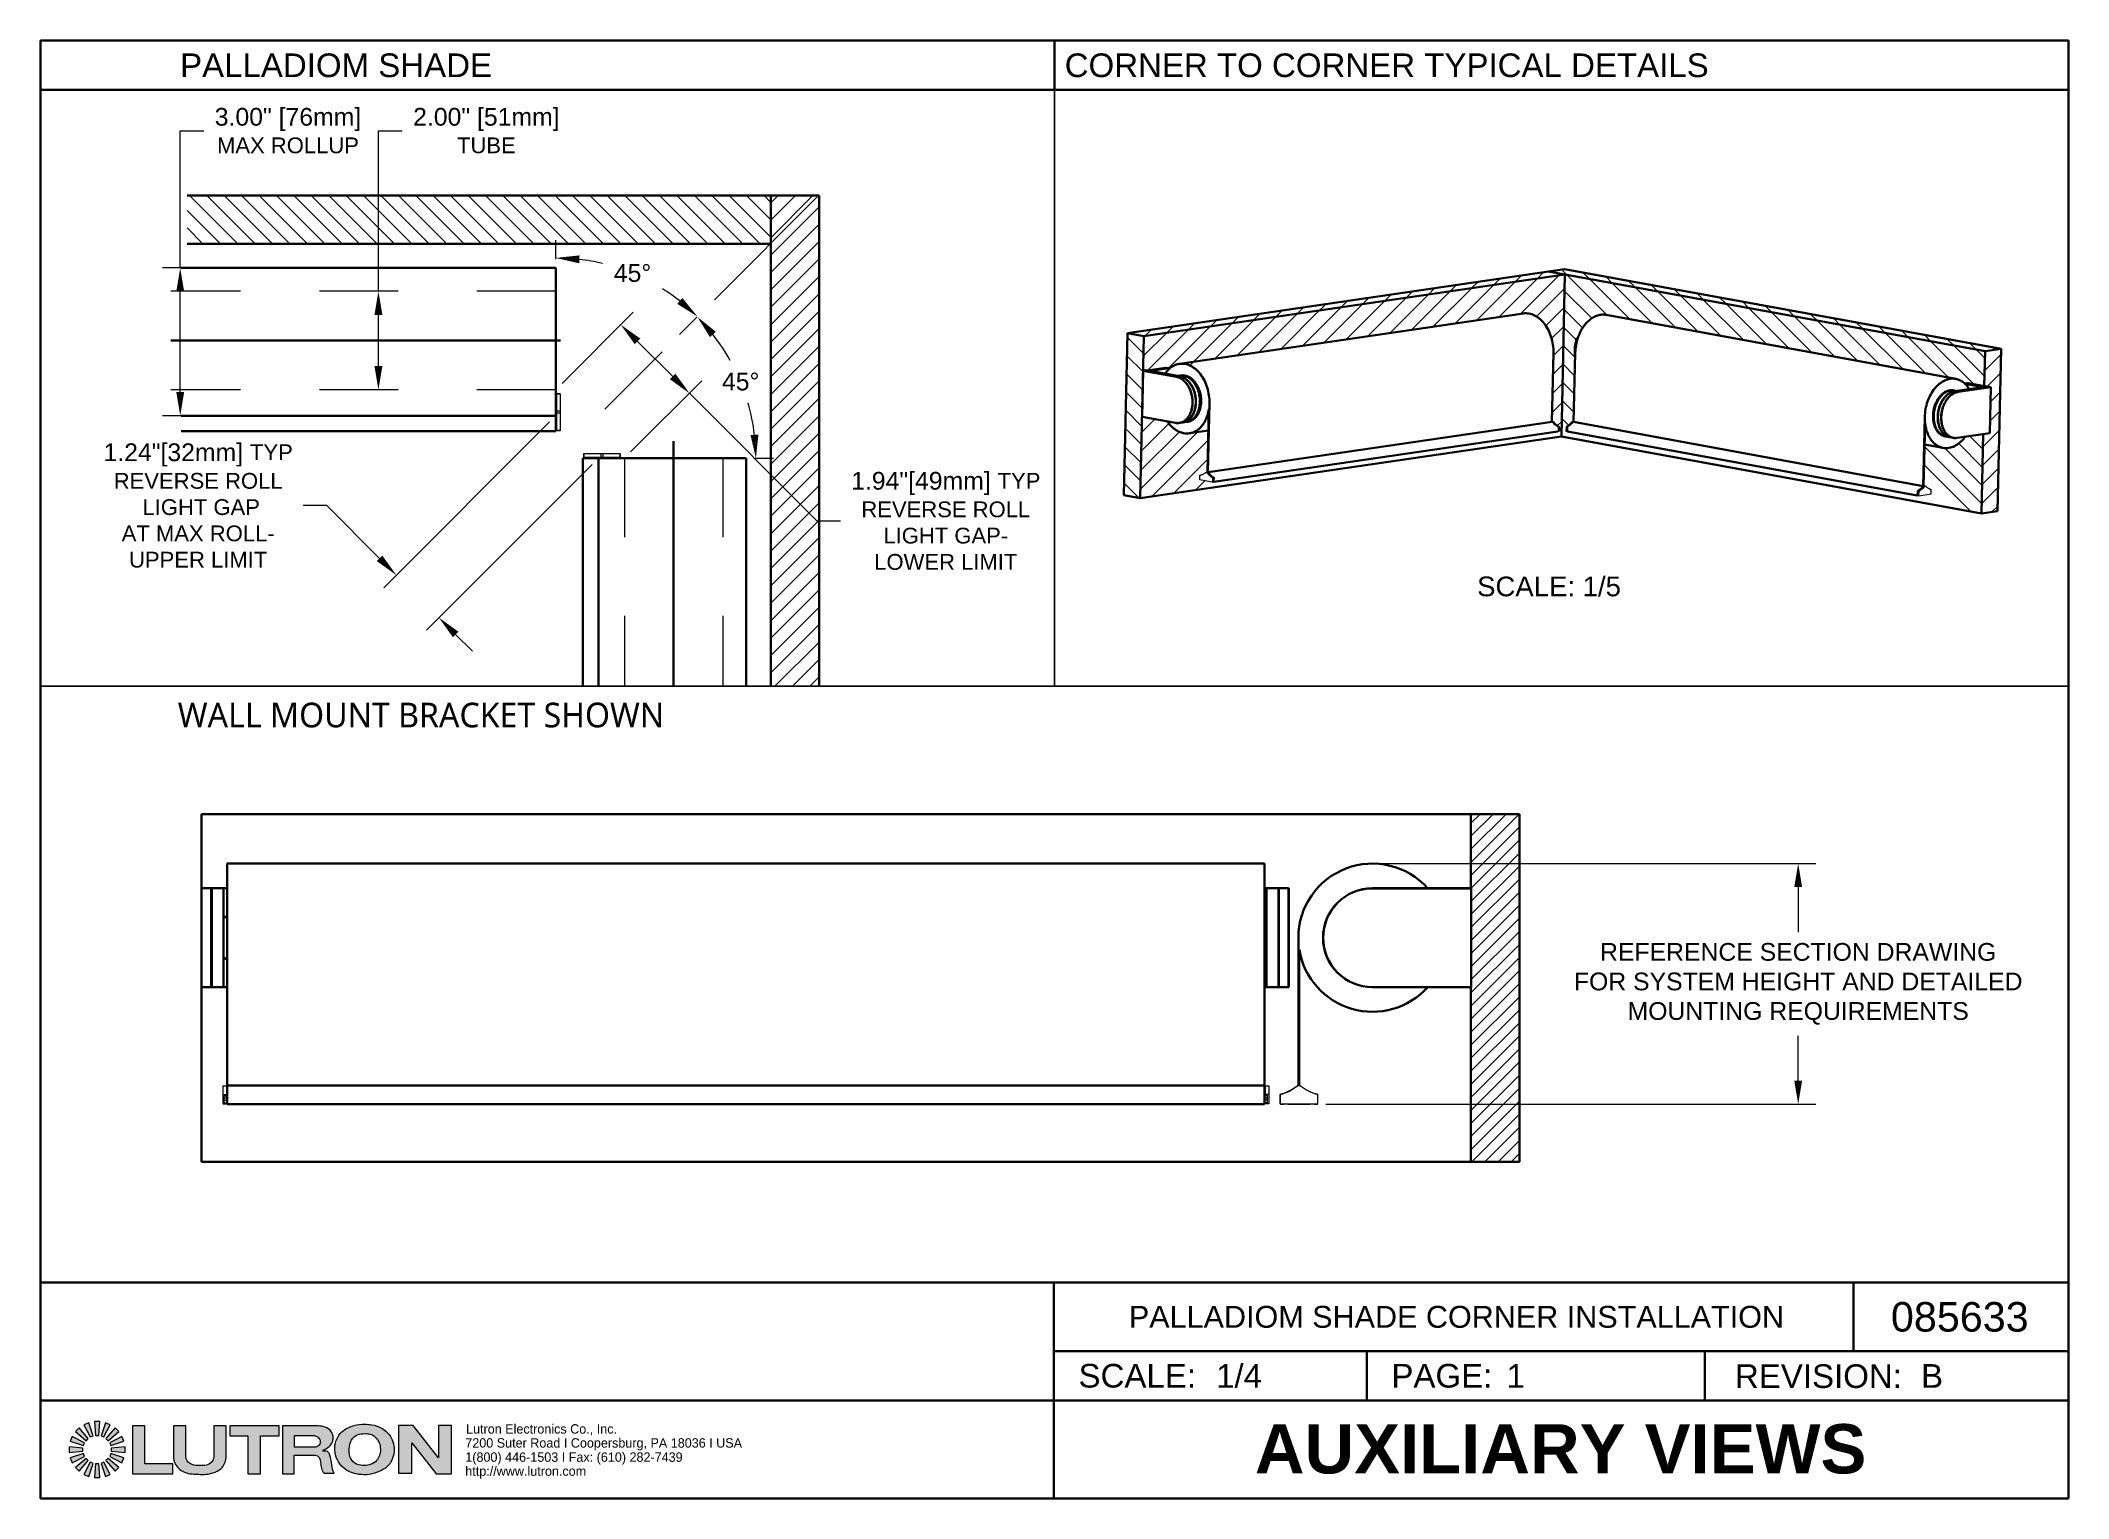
# Paper-space layout '085633_PAGE_1_OF_2' of a CAD drawing. Header units: inches. Extents: x 0.1 to 10.4, y 0.1 to 7.5.
# The model-space entities are those that its viewports show. They can reach past a viewport. Long polylines and large blocks are cut down to what shows.
import ezdxf
from ezdxf.enums import TextEntityAlignment as Align

# ---------------------------------------------------------------- set-up
doc = ezdxf.new("R2010")
doc.units = ezdxf.units.IN
doc.header["$MEASUREMENT"] = 0
for name, pattern in [('CENTER', [2, 1.25, -0.25, 0.25, -0.25]), ('CENTER2', [1.125, 0.75, -0.125, 0.125, -0.125]), ('HIDDEN', [0.2, 0.1, -0.1])]:
    doc.linetypes.add(name, pattern=pattern)
doc.layers.get('0').update_dxf_attribs({"true_color": 0xc2ced6})
for name, color, linetype, lineweight in [('BORDER', 7, 'Continuous', 30), ('CENTERLINE', 7, 'CENTER2', 30), ('FABRIC-ROLL', 7, 'Continuous', 30), ('HEMBAR-ENDCAP', 7, 'Continuous', 9), ('SHADE-BRACKET', 7, 'Continuous', 30), ('STRUCTURE-SUB-STRUCTURE_THICK', 7, 'Continuous', 30), ('STRUCTURE-SUB-STRUCTURE_THIN', 7, 'Continuous', 9), ('TEXT', 7, 'Continuous', 18)]:
    doc.layers.add(name, color=color, linetype=linetype, lineweight=lineweight)
doc.styles.get("Standard").update_dxf_attribs({"font": 'arial.ttf'})
doc.styles.add('TEXTSTYLE_4', font='cgomg.ttf')
doc.styles.add('TEXTSTYLE_5', font='cgomgbd.ttf')
doc.dimstyles.new('MM IN LINE', dxfattribs={"dimscale": 0, "dimtxt": 0.09, "dimasz": 0.12, "dimexe": 0.09, "dimexo": 0.045, "dimgap": 0.0625, "dimtad": 0, "dimtih": 1, "dimtoh": 1, "dimrnd": 0.0625, "dimzin": 4, "dimdsep": 46, "dimtxsty": 'Standard', "dimcen": 0.045, "dimclrd": 256, "dimclre": 256, "dimclrt": 256, "dimadec": 0, "dimazin": 1, "dimtfac": 1, "dimtofl": 0, "dimtmove": 0, "dimatfit": 3, "dimfxl": 1, "dimtfill": 1, "dimtolj": 1, "dimtzin": 0, "dimlwd": -1, "dimlwe": -1, "dimarcsym": 0})

psp = doc.layouts.new('085633_PAGE_1_OF_2')

# ---------------------------------------------------------------- texts
at = {"layer": 'TEXT', "insert": (7.417238, 4.804581), "char_height": 0.1, "attachment_point": 1}
psp.add_mtext('SCALE: 1/5', dxfattribs=at)
at = {"layer": 'TEXT', "insert": (0.82136, 4.164266), "char_height": 0.15, "attachment_point": 1}
psp.add_mtext_dynamic_manual_height_columns('{\\fSegoe UI|b0|i0|c0|p34;\\H0.83333x;WALL MOUNT BRACKET SHOWN}', width=2.66923741, gutter_width=1, heights=[0], dxfattribs=at)

msp = doc.modelspace()

# ---------------------------------------------------------------- blocks, each defined once
blk = doc.blocks.new('LANDSCAPE_TITLE_BK_ATTRIBUTE')
for tag, height, p in [('CONSUMER/CONTRACT_ROLLER________', 0.12, (2.409, 7.4)), ('MOUNT', 0.12, (6.859, 7.4)), ('FAMILY', 0.1, (7.294, 1.047)), ('PN', 0.15, (9.857, 1.047))]:
    blk.add_attdef(tag, text='', height=height).set_placement(p, align=Align.MIDDLE_CENTER)
for tag, p in [('#/#', (6.092, 0.747)), ('VIEW', (7.567, 0.747)), ('REV', (9.671, 0.747))]:
    blk.add_attdef(tag, text='', height=0.12).set_placement(p, align=Align.MIDDLE_LEFT)
blk = doc.blocks.new('LANDSCAPE_BORDER_2')
at = {"layer": 'TEXT'}
h = blk.add_hatch(color=7, dxfattribs=at)
h.paths.add_polyline_path([(0.404, 0.445), (0.42, 0.445), (0.426, 0.515), (0.398, 0.515)])
h.paths.add_polyline_path([(0.42, 0.301), (0.404, 0.301), (0.398, 0.231), (0.426, 0.231)])
h.paths.add_polyline_path([(0.27, 0.359), (0.34, 0.365), (0.34, 0.381), (0.27, 0.387)])
h.paths.add_polyline_path([(0.484, 0.365), (0.554, 0.359), (0.554, 0.387), (0.484, 0.381)])
h.paths.add_polyline_path([(0.432, 0.443), (0.447, 0.437), (0.479, 0.499), (0.454, 0.509)])
h.paths.add_polyline_path([(0.392, 0.303), (0.377, 0.309), (0.345, 0.247), (0.37, 0.237)])
h.paths.add_polyline_path([(0.276, 0.415), (0.343, 0.393), (0.348, 0.408), (0.286, 0.44)])
h.paths.add_polyline_path([(0.476, 0.338), (0.538, 0.306), (0.548, 0.331), (0.482, 0.353)])
h.paths.add_polyline_path([(0.457, 0.429), (0.468, 0.418), (0.522, 0.464), (0.503, 0.483)])
h.paths.add_polyline_path([(0.367, 0.317), (0.356, 0.328), (0.302, 0.282), (0.321, 0.263)])
h.paths.add_polyline_path([(0.302, 0.464), (0.356, 0.418), (0.367, 0.429), (0.321, 0.483)])
h.paths.add_polyline_path([(0.457, 0.317), (0.503, 0.263), (0.522, 0.282), (0.468, 0.328)])
h.paths.add_polyline_path([(0.476, 0.408), (0.482, 0.393), (0.548, 0.415), (0.538, 0.44)])
h.paths.add_polyline_path([(0.348, 0.338), (0.343, 0.353), (0.276, 0.331), (0.286, 0.306)])
h.paths.add_polyline_path([(0.345, 0.499), (0.377, 0.437), (0.392, 0.443), (0.37, 0.509)])
h.paths.add_polyline_path([(0.432, 0.303), (0.454, 0.237), (0.479, 0.247), (0.447, 0.309)])
h = blk.add_hatch(color=7, dxfattribs=at)
edge = h.paths.add_edge_path()
edge.add_line((0.592, 0.25), (0.796, 0.25))
edge.add_line((0.796, 0.25), (0.796, 0.301))
edge.add_line((0.796, 0.301), (0.654, 0.301))
edge.add_line((0.654, 0.301), (0.654, 0.493))
edge.add_line((0.654, 0.493), (0.592, 0.493))
edge.add_line((0.592, 0.493), (0.592, 0.25))
edge = h.paths.add_edge_path()
edge.add_spline(control_points=[(0.8, 0.338), (0.799, 0.315), (0.819, 0.272), (0.877, 0.248), (0.925, 0.248), (0.968, 0.246), (1.01, 0.256), (1.056, 0.282), (1.067, 0.319), (1.068, 0.338)], knot_values=[0, 0, 0, 0, 0.188111, 0.359458, 0.484066, 0.584571, 0.714437, 0.834186, 1, 1, 1, 1], degree=3, periodic=0)
edge.add_line((1.068, 0.338), (1.068, 0.493))
edge.add_line((1.068, 0.493), (1.005, 0.493))
edge.add_line((1.005, 0.493), (1.005, 0.338))
edge.add_spline(control_points=[(1.005, 0.338), (1.004, 0.329), (0.997, 0.308), (0.966, 0.29), (0.934, 0.292), (0.906, 0.292), (0.877, 0.304), (0.862, 0.321), (0.862, 0.338)], knot_values=[0, 0, 0, 0, 0.15202, 0.320142, 0.51822, 0.660899, 0.757095, 1, 1, 1, 1], degree=3, periodic=0)
edge.add_line((0.862, 0.338), (0.862, 0.493))
edge.add_line((0.862, 0.493), (0.8, 0.493))
edge.add_line((0.8, 0.493), (0.8, 0.338))
h.paths.add_polyline_path([(1.086, 0.443), (1.178, 0.443), (1.178, 0.25), (1.241, 0.25), (1.241, 0.443), (1.337, 0.443), (1.337, 0.493), (1.086, 0.493)])
edge = h.paths.add_edge_path()
edge.add_line((1.353, 0.25), (1.412, 0.25))
edge.add_line((1.412, 0.25), (1.412, 0.345))
edge.add_line((1.412, 0.345), (1.519, 0.345))
edge.add_spline(control_points=[(1.519, 0.345), (1.539, 0.344), (1.55, 0.304), (1.548, 0.267), (1.566, 0.254)], knot_values=[0, 0, 0, 0, 0.461097, 1, 1, 1, 1], degree=3, periodic=0)
edge.add_line((1.566, 0.254), (1.615, 0.254))
edge.add_spline(control_points=[(1.615, 0.254), (1.608, 0.266), (1.601, 0.298), (1.599, 0.333), (1.585, 0.365), (1.572, 0.365), (1.559, 0.365)], knot_values=[0, 0, 0, 0, 0.309273, 0.686569, 0.804595, 1, 1, 1, 1], degree=3, periodic=0)
edge.add_line((1.559, 0.365), (1.559, 0.371))
edge.add_spline(control_points=[(1.559, 0.371), (1.571, 0.374), (1.589, 0.386), (1.608, 0.408), (1.611, 0.43), (1.609, 0.451), (1.594, 0.477), (1.567, 0.49), (1.544, 0.493), (1.534, 0.493), (1.529, 0.493)], knot_values=[0, 0, 0, 0, 0.183729, 0.323126, 0.41577, 0.510898, 0.645084, 0.849809, 0.930648, 1, 1, 1, 1], degree=3, periodic=0)
edge.add_line((1.529, 0.493), (1.353, 0.493))
edge.add_line((1.353, 0.493), (1.353, 0.25))
edge = h.paths.add_edge_path()
edge.add_line((1.412, 0.387), (1.501, 0.387))
edge.add_spline(control_points=[(1.501, 0.387), (1.508, 0.387), (1.527, 0.385), (1.547, 0.401), (1.546, 0.423), (1.53, 0.442), (1.511, 0.443), (1.501, 0.443)], knot_values=[0, 0, 0, 0, 0.230109, 0.419054, 0.563256, 0.732365, 1, 1, 1, 1], degree=3, periodic=0)
edge.add_line((1.501, 0.443), (1.412, 0.443))
edge.add_line((1.412, 0.443), (1.412, 0.387))
h.paths.add_polyline_path([(1.942, 0.254), (2.009, 0.254), (2.009, 0.408), (2.133, 0.25), (2.211, 0.25), (2.211, 0.495), (2.145, 0.495), (2.145, 0.331), (2.016, 0.495), (1.942, 0.495)])
edge = h.paths.add_edge_path()
edge.add_spline(control_points=[(1.771, 0.502), (1.752, 0.502), (1.707, 0.496), (1.636, 0.461), (1.606, 0.367), (1.65, 0.275), (1.729, 0.245), (1.795, 0.244), (1.844, 0.26), (1.897, 0.29), (1.93, 0.36), (1.91, 0.441), (1.857, 0.486), (1.81, 0.499), (1.783, 0.502), (1.771, 0.502)], knot_values=[0, 0, 0, 0, 0.06306, 0.155327, 0.255366, 0.367513, 0.466924, 0.528817, 0.591533, 0.641692, 0.734618, 0.832299, 0.906956, 0.958757, 1, 1, 1, 1], degree=3, periodic=0)
edge = h.paths.add_edge_path()
edge.add_spline(control_points=[(1.771, 0.454), (1.758, 0.454), (1.731, 0.452), (1.701, 0.425), (1.691, 0.387), (1.69, 0.348), (1.707, 0.306), (1.749, 0.292), (1.789, 0.292), (1.835, 0.31), (1.857, 0.368), (1.842, 0.426), (1.803, 0.453), (1.78, 0.454), (1.771, 0.454)], knot_values=[0, 0, 0, 0, 0.074304, 0.154386, 0.220079, 0.299568, 0.381617, 0.466113, 0.537445, 0.620684, 0.736064, 0.868297, 0.943341, 1, 1, 1, 1], degree=3, periodic=0)
at = {"layer": 'BORDER'}
for p, q in [((5.272, 7.276), (5.272, 7.526)), ((0.125, 7.275), (10.419, 7.275)), ((0.125, 1.222), (10.419, 1.222)), ((5.269, 0.125), (5.269, 1.222)), ((9.328, 1.222), (9.328, 0.872)), ((5.269, 0.872), (10.419, 0.872)), ((6.858, 0.622), (6.858, 0.872)), ((8.573, 0.622), (8.573, 0.872)), ((0.125, 0.622), (10.419, 0.622))]:
    blk.add_line(p, q, dxfattribs=at)
blk.add_lwpolyline([(10.419, 0.125), (0.125, 0.125), (0.125, 7.525), (10.419, 7.525), (10.419, 0.125)], dxfattribs=at)
at = {"layer": 'TEXT', "color": 7, "linetype": 'Continuous'}
for p, q in [((0.286, 0.44), (0.276, 0.415)), ((0.276, 0.415), (0.343, 0.393)), ((0.321, 0.483), (0.302, 0.464)), ((0.27, 0.387), (0.27, 0.359)), ((0.34, 0.381), (0.27, 0.387)), ((0.27, 0.359), (0.34, 0.365)), ((0.343, 0.353), (0.276, 0.331)), ((0.276, 0.331), (0.286, 0.306)), ((0.34, 0.365), (0.34, 0.381)), ((0.302, 0.282), (0.321, 0.263))]:
    blk.add_line(p, q, dxfattribs=at)
at = {"layer": 'TEXT', "color": 7}
for p, q in [((0.348, 0.408), (0.286, 0.44)), ((0.302, 0.464), (0.356, 0.418)), ((0.367, 0.429), (0.321, 0.483)), ((0.37, 0.509), (0.345, 0.499)), ((0.345, 0.499), (0.377, 0.437)), ((0.356, 0.418), (0.367, 0.429)), ((0.392, 0.443), (0.37, 0.509)), ((0.377, 0.437), (0.392, 0.443)), ((0.398, 0.515), (0.404, 0.445)), ((0.426, 0.515), (0.398, 0.515)), ((0.404, 0.445), (0.42, 0.445)), ((0.42, 0.445), (0.426, 0.515)), ((0.454, 0.509), (0.432, 0.443)), ((0.432, 0.443), (0.447, 0.437)), ((0.447, 0.437), (0.479, 0.499)), ((0.479, 0.499), (0.454, 0.509)), ((0.503, 0.483), (0.457, 0.429)), ((0.457, 0.429), (0.468, 0.418)), ((0.468, 0.418), (0.522, 0.464)), ((0.538, 0.44), (0.476, 0.408)), ((0.482, 0.393), (0.548, 0.415)), ((0.522, 0.464), (0.503, 0.483)), ((0.548, 0.415), (0.538, 0.44)), ((0.592, 0.493), (0.592, 0.25)), ((0.654, 0.493), (0.592, 0.493)), ((0.654, 0.301), (0.654, 0.493)), ((0.8, 0.493), (0.8, 0.338)), ((0.862, 0.493), (0.8, 0.493)), ((0.862, 0.338), (0.862, 0.493)), ((1.005, 0.493), (1.005, 0.338)), ((1.068, 0.493), (1.005, 0.493)), ((1.068, 0.338), (1.068, 0.493)), ((1.086, 0.493), (1.086, 0.443)), ((1.337, 0.493), (1.086, 0.493)), ((1.086, 0.443), (1.178, 0.443)), ((1.178, 0.443), (1.178, 0.25)), ((1.241, 0.25), (1.241, 0.443)), ((1.241, 0.443), (1.337, 0.443)), ((1.337, 0.443), (1.337, 0.493)), ((1.353, 0.493), (1.353, 0.25)), ((1.529, 0.493), (1.353, 0.493)), ((1.412, 0.443), (1.412, 0.387)), ((1.501, 0.443), (1.412, 0.443)), ((1.942, 0.495), (1.942, 0.254)), ((2.016, 0.495), (1.942, 0.495)), ((2.145, 0.331), (2.016, 0.495)), ((2.145, 0.495), (2.145, 0.331)), ((2.211, 0.495), (2.145, 0.495)), ((2.211, 0.25), (2.211, 0.495)), ((0.286, 0.306), (0.348, 0.338)), ((0.356, 0.328), (0.302, 0.282)), ((0.321, 0.263), (0.367, 0.317)), ((0.343, 0.393), (0.348, 0.408)), ((0.348, 0.338), (0.343, 0.353)), ((0.377, 0.309), (0.345, 0.247)), ((0.367, 0.317), (0.356, 0.328)), ((0.392, 0.303), (0.377, 0.309)), ((0.447, 0.309), (0.432, 0.303)), ((0.479, 0.247), (0.447, 0.309)), ((0.468, 0.328), (0.457, 0.317)), ((0.457, 0.317), (0.503, 0.263)), ((0.522, 0.282), (0.468, 0.328)), ((0.476, 0.408), (0.482, 0.393)), ((0.482, 0.353), (0.476, 0.338)), ((0.476, 0.338), (0.538, 0.306)), ((0.548, 0.331), (0.482, 0.353)), ((0.554, 0.387), (0.484, 0.381)), ((0.484, 0.381), (0.484, 0.365)), ((0.484, 0.365), (0.554, 0.359)), ((0.538, 0.306), (0.548, 0.331)), ((0.554, 0.359), (0.554, 0.387)), ((1.412, 0.387), (1.501, 0.387)), ((1.412, 0.25), (1.412, 0.345)), ((1.412, 0.345), (1.519, 0.345)), ((1.559, 0.365), (1.559, 0.371)), ((2.009, 0.254), (2.009, 0.408)), ((2.009, 0.408), (2.133, 0.25)), ((0.345, 0.247), (0.37, 0.237)), ((0.37, 0.237), (0.392, 0.303)), ((0.404, 0.301), (0.398, 0.231)), ((0.398, 0.231), (0.426, 0.231)), ((0.42, 0.301), (0.404, 0.301)), ((0.426, 0.231), (0.42, 0.301)), ((0.432, 0.303), (0.454, 0.237)), ((0.454, 0.237), (0.479, 0.247)), ((0.503, 0.263), (0.522, 0.282)), ((0.592, 0.25), (0.796, 0.25)), ((0.796, 0.301), (0.654, 0.301)), ((0.796, 0.25), (0.796, 0.301)), ((1.178, 0.25), (1.241, 0.25)), ((1.353, 0.25), (1.412, 0.25)), ((1.566, 0.254), (1.615, 0.254)), ((1.942, 0.254), (2.009, 0.254)), ((2.133, 0.25), (2.211, 0.25))]:
    blk.add_line(p, q, dxfattribs=at)
for points, knots in [([(1.501, 0.387), (1.508, 0.387), (1.527, 0.385), (1.547, 0.401), (1.546, 0.423), (1.53, 0.442), (1.511, 0.443), (1.501, 0.443)], [0, 0, 0, 0, 0.230109, 0.419054, 0.563256, 0.732365, 1, 1, 1, 1]), ([(1.559, 0.371), (1.571, 0.374), (1.589, 0.386), (1.608, 0.408), (1.611, 0.43), (1.609, 0.451), (1.594, 0.477), (1.567, 0.49), (1.544, 0.493), (1.534, 0.493), (1.529, 0.493)], [0, 0, 0, 0, 0.183729, 0.323126, 0.41577, 0.510898, 0.645084, 0.849809, 0.930648, 1, 1, 1, 1]), ([(1.771, 0.502), (1.752, 0.502), (1.707, 0.496), (1.636, 0.461), (1.606, 0.367), (1.65, 0.275), (1.729, 0.245), (1.795, 0.244), (1.844, 0.26), (1.897, 0.29), (1.93, 0.36), (1.91, 0.441), (1.857, 0.486), (1.81, 0.499), (1.783, 0.502), (1.771, 0.502)], [0, 0, 0, 0, 0.06306, 0.155327, 0.255366, 0.367513, 0.466924, 0.528817, 0.591533, 0.641692, 0.734618, 0.832299, 0.906956, 0.958757, 1, 1, 1, 1]), ([(1.771, 0.454), (1.758, 0.454), (1.731, 0.452), (1.701, 0.425), (1.691, 0.387), (1.69, 0.348), (1.707, 0.306), (1.749, 0.292), (1.789, 0.292), (1.835, 0.31), (1.857, 0.368), (1.842, 0.426), (1.803, 0.453), (1.78, 0.454), (1.771, 0.454)], [0, 0, 0, 0, 0.074304, 0.154386, 0.220079, 0.299568, 0.381617, 0.466113, 0.537445, 0.620684, 0.736064, 0.868297, 0.943341, 1, 1, 1, 1]), ([(0.8, 0.338), (0.799, 0.315), (0.819, 0.272), (0.877, 0.248), (0.925, 0.248), (0.968, 0.246), (1.01, 0.256), (1.056, 0.282), (1.067, 0.319), (1.068, 0.338)], [0, 0, 0, 0, 0.188111, 0.359458, 0.484066, 0.584571, 0.714437, 0.834186, 1, 1, 1, 1]), ([(1.005, 0.338), (1.004, 0.329), (0.997, 0.308), (0.966, 0.29), (0.934, 0.292), (0.906, 0.292), (0.877, 0.304), (0.862, 0.321), (0.862, 0.338)], [0, 0, 0, 0, 0.15202, 0.320142, 0.51822, 0.660899, 0.757095, 1, 1, 1, 1]), ([(1.519, 0.345), (1.539, 0.344), (1.55, 0.304), (1.548, 0.267), (1.566, 0.254)], [0, 0, 0, 0, 0.461097, 1, 1, 1, 1]), ([(1.615, 0.254), (1.608, 0.266), (1.601, 0.298), (1.599, 0.333), (1.585, 0.365), (1.572, 0.365), (1.559, 0.365)], [0, 0, 0, 0, 0.309273, 0.686569, 0.804595, 1, 1, 1, 1])]:
    blk.add_open_spline(points, degree=3, knots=knots, dxfattribs=at)
at = {"layer": 'TEXT', "color": 7, "lineweight": 15}
for s, style, p in [('7200 Suter Road I Coopersburg, PA 18036 I USA', 'TEXTSTYLE_4', (2.281, 0.383)), ('Lutron Electronics Co., Inc.', 'TEXTSTYLE_5', (2.285, 0.454)), ('1(800) 446-1503 I Fax: (610) 282-7439', 'TEXTSTYLE_4', (2.281, 0.311)), ('http://www.lutron.com', 'TEXTSTYLE_4', (2.281, 0.24))]:
    blk.add_text(s, height=0.04772, dxfattribs=dict(at, style=style)).set_placement(p)
at = {"layer": 'TEXT'}
for s, width, insert, char_height, attachment_point in [('SCALE:', 1.71457, (5.394, 0.747), 0.12, 4), ('PAGE:', 1.71457, (6.982, 0.747), 0.12, 4), ('REVISION:', 1.71462, (8.726, 0.745), 0.12, 4), ('\\pxqc;{\\fArial|b1|i0|c0|p34;AUXILIARY VIEWS}', 5.14375, (5.269, 0.502), 0.25, 1)]:
    blk.add_mtext_dynamic_manual_height_columns(s, width=width, gutter_width=1, heights=[0], dxfattribs=dict(at, insert=insert, char_height=char_height, attachment_point=attachment_point))
blk = doc.blocks.new('*D4')
at = {"layer": 'Defpoints', "color": 0, "transparency": 16777216}
for p in [(6.886, 3.348), (9.047, 3.348), (6.605, 2.126)]:
    blk.add_point(p, dxfattribs=at)
at = {"layer": 'TEXT', "transparency": 16777216}
for p, q in [((6.931, 3.348), (9.137, 3.348)), ((9.047, 3.228), (9.047, 3)), ((9.047, 2.246), (9.047, 2.474)), ((6.65, 2.126), (9.137, 2.126))]:
    blk.add_line(p, q, dxfattribs=at)
for points in [[(9.027, 3.228), (9.067, 3.228), (9.047, 3.348)], [(9.027, 2.246), (9.067, 2.246), (9.047, 2.126)]]:
    blk.add_solid(points, dxfattribs=at)
at = {"layer": 'TEXT', "transparency": 16777216, "insert": (9.047, 2.737), "char_height": 0.09, "attachment_point": 5, "bg_fill": 3, "box_fill_scale": 1.25, "bg_fill_color": 256, "bg_fill_true_color": 13158600, "bg_fill_transparency": 0}
blk.add_mtext('\\A1;REFERENCE SECTION DRAWING\\PFOR SYSTEM HEIGHT AND DETAILED\\PMOUNTING REQUIREMENTS', dxfattribs=at)
blk = doc.blocks.new('*D25')
at = {"layer": 'Defpoints', "color": 0, "linetype": 'HIDDEN', "transparency": 16777216}
for p in [(2.74, 5.621), (2.957, 5.405), (2.147, 4.596)]:
    blk.add_point(p, dxfattribs=at)
at = {"layer": 'TEXT', "transparency": 16777216}
for p, q in [((2.708, 5.59), (1.867, 4.748)), ((2.925, 5.373), (2.084, 4.532)), ((1.578, 5.165), (1.458, 5.165)), ((1.846, 4.897), (1.578, 5.165)), ((2.232, 4.511), (2.317, 4.426))]:
    blk.add_line(p, q, dxfattribs=at)
at = {"layer": 'TEXT', "linetype": 'HIDDEN', "transparency": 16777216}
for points in [[(1.86, 4.911), (1.832, 4.883), (1.931, 4.812)], [(2.246, 4.525), (2.218, 4.497), (2.147, 4.596)]]:
    blk.add_solid(points, dxfattribs=at)
at = {"layer": 'TEXT', "linetype": 'HIDDEN', "transparency": 16777216, "insert": (0.925, 5.165), "char_height": 0.09, "attachment_point": 5, "bg_fill": 3, "box_fill_scale": 1.25, "bg_fill_color": 256, "bg_fill_true_color": 13158600, "bg_fill_transparency": 0}
blk.add_mtext('\\A1;1.24"[32mm] {\\H0.8889x;TYP\\PREVERSE ROLL\\P LIGHT GAP \\PAT MAX ROLL-\\PUPPER LIMIT}', dxfattribs=at)
blk = doc.blocks.new('*D26')
at = {"layer": 'Defpoints', "color": 0, "linetype": 'HIDDEN', "transparency": 16777216}
for p in [(2.74, 5.753), (3.419, 5.735), (3.089, 5.405)]:
    blk.add_point(p, dxfattribs=at)
at = {"layer": 'TEXT', "transparency": 16777216}
for p, q in [((2.772, 5.785), (3.134, 6.147)), ((3.155, 5.998), (3.334, 5.82)), ((3.12, 5.437), (3.482, 5.798)), ((3.419, 5.735), (4.066, 5.087)), ((4.066, 5.087), (4.186, 5.087))]:
    blk.add_line(p, q, dxfattribs=at)
at = {"layer": 'TEXT', "linetype": 'HIDDEN', "transparency": 16777216}
for points in [[(3.169, 6.013), (3.141, 5.984), (3.07, 6.083)], [(3.348, 5.834), (3.32, 5.806), (3.419, 5.735)]]:
    blk.add_solid(points, dxfattribs=at)
at = {"layer": 'TEXT', "linetype": 'HIDDEN', "transparency": 16777216, "insert": (4.72, 5.087), "char_height": 0.09, "attachment_point": 5, "bg_fill": 3, "box_fill_scale": 1.25, "bg_fill_color": 256, "bg_fill_true_color": 13158600, "bg_fill_transparency": 0}
blk.add_mtext('\\A1;1.94"[49mm] {\\H0.8889x;TYP\\PREVERSE ROLL\\PLIGHT GAP-\\PLOWER LIMIT}', dxfattribs=at)
blk = doc.blocks.new('*D32')
at = {"layer": 'Defpoints', "color": 0, "linetype": 'CENTER', "transparency": 16777216}
for p in [(1.114, 6.371), (0.834, 5.621), (1.114, 5.621)]:
    blk.add_point(p, dxfattribs=at)
at = {"layer": 'TEXT', "transparency": 16777216}
for p, q in [((0.834, 6.371), (0.834, 7.068)), ((0.834, 7.068), (0.954, 7.068)), ((1.069, 6.371), (0.744, 6.371)), ((0.834, 5.741), (0.834, 6.251)), ((1.069, 5.621), (0.744, 5.621))]:
    blk.add_line(p, q, dxfattribs=at)
at = {"layer": 'TEXT', "linetype": 'CENTER', "transparency": 16777216}
for points in [[(0.814, 6.251), (0.854, 6.251), (0.834, 6.371)], [(0.814, 5.741), (0.854, 5.741), (0.834, 5.621)]]:
    blk.add_solid(points, dxfattribs=at)
at = {"layer": 'TEXT', "linetype": 'CENTER', "transparency": 16777216, "insert": (1.381, 7.068), "char_height": 0.09, "attachment_point": 5, "bg_fill": 3, "box_fill_scale": 1.25, "bg_fill_color": 256, "bg_fill_true_color": 13158600, "bg_fill_transparency": 0}
blk.add_mtext('\\A1;3.00" [76mm]\\P{\\H0.8889x;MAX ROLLUP}', dxfattribs=at)
blk = doc.blocks.new('*D33')
at = {"layer": 'Defpoints', "color": 0, "linetype": 'CENTER', "transparency": 16777216}
for p in [(1.84, 6.253), (1.869, 6.253), (1.869, 5.753)]:
    blk.add_point(p, dxfattribs=at)
at = {"layer": 'TEXT', "transparency": 16777216}
for p, q in [((1.84, 6.253), (1.84, 7.068)), ((1.84, 7.068), (1.96, 7.068)), ((1.824, 6.253), (1.75, 6.253)), ((1.84, 5.873), (1.84, 6.133)), ((1.824, 5.753), (1.75, 5.753))]:
    blk.add_line(p, q, dxfattribs=at)
at = {"layer": 'TEXT', "linetype": 'CENTER', "transparency": 16777216}
for points in [[(1.82, 6.133), (1.86, 6.133), (1.84, 6.253)], [(1.82, 5.873), (1.86, 5.873), (1.84, 5.753)]]:
    blk.add_solid(points, dxfattribs=at)
at = {"layer": 'TEXT', "linetype": 'CENTER', "transparency": 16777216, "insert": (2.388, 7.068), "char_height": 0.09, "attachment_point": 5, "bg_fill": 3, "box_fill_scale": 1.25, "bg_fill_color": 256, "bg_fill_true_color": 13158600, "bg_fill_transparency": 0}
blk.add_mtext('\\A1;2.00" [51mm]\\P{\\H0.8889x;TUBE}', dxfattribs=at)
blk = doc.blocks.new('*D47')
at = {"layer": 'Defpoints', "color": 0, "linetype": 'CENTER', "transparency": 16777216}
for p in [(4.076, 6.74), (2.74, 6.371), (2.99, 5.654), (2.74, 5.543)]:
    blk.add_point(p, dxfattribs=at)
at = {"layer": 'TEXT', "transparency": 16777216}
blk.add_line((2.74, 6.416), (2.74, 6.512), dxfattribs=at)
for start, end in [(76.5432, 83.2386), (51.7614, 57.815)]:
    blk.add_arc((2.74, 5.405), 1.017, start, end, dxfattribs=at)
at = {"layer": 'TEXT', "linetype": 'CENTER', "transparency": 16777216}
for points in [[(2.859, 6.395), (2.861, 6.435), (2.74, 6.422)], [(3.383, 6.219), (3.357, 6.189), (3.46, 6.124)]]:
    blk.add_solid(points, dxfattribs=at)
at = {"layer": 'TEXT', "linetype": 'CENTER', "transparency": 16777216, "insert": (3.13, 6.345), "char_height": 0.09, "attachment_point": 5, "bg_fill": 3, "box_fill_scale": 1.25, "bg_fill_color": 256, "bg_fill_true_color": 13158600, "bg_fill_transparency": 0}
blk.add_mtext('\\A1;45%%D', dxfattribs=at)
at = {"layer": 'Defpoints', "color": 0, "linetype": 'CENTER', "transparency": 16777216}
blk.add_point((3.249, 6.286), dxfattribs=at)
blk = doc.blocks.new('*D48')
at = {"layer": 'Defpoints', "color": 0, "linetype": 'CENTER', "transparency": 16777216}
for p in [(4.076, 6.74), (3.721, 5.668), (2.99, 5.654), (2.878, 5.405), (3.707, 5.405)]:
    blk.add_point(p, dxfattribs=at)
at = {"layer": 'TEXT', "transparency": 16777216}
blk.add_line((3.752, 5.405), (3.846, 5.405), dxfattribs=at)
for start, end in [(29.2927, 38.2272), (6.7728, 16.0273)]:
    blk.add_arc((2.74, 5.405), 1.016, start, end, dxfattribs=at)
at = {"layer": 'TEXT', "linetype": 'CENTER', "transparency": 16777216}
for points in [[(3.523, 6.02), (3.553, 6.047), (3.459, 6.123)], [(3.769, 5.526), (3.729, 5.523), (3.756, 5.405)]]:
    blk.add_solid(points, dxfattribs=at)
at = {"layer": 'TEXT', "linetype": 'CENTER', "transparency": 16777216, "insert": (3.679, 5.794), "char_height": 0.09, "attachment_point": 5, "bg_fill": 3, "box_fill_scale": 1.25, "bg_fill_color": 256, "bg_fill_true_color": 13158600, "bg_fill_transparency": 0}
blk.add_mtext('\\A1;45%%D', dxfattribs=at)
blk = doc.blocks.new('VIEW_2_085633')
at = {"layer": 'STRUCTURE-SUB-STRUCTURE_THIN', "transparency": 33554559}
h = blk.add_hatch(dxfattribs=at)
h.set_pattern_fill('ANSI31', color=256, scale=1.5)
h.paths.add_polyline_path([(446.43, 70.356), (446.196, 70.398), (440.193, 69.518), (440.426, 69.475)])
h = blk.add_hatch(dxfattribs=at)
h.set_pattern_fill('ANSI31', color=256, scale=1.5, angle=90)
h.paths.add_polyline_path([(446.426, 70.432), (446.196, 70.398), (452.421, 69.259), (452.65, 69.293)])
h = blk.add_hatch(dxfattribs=at)
h.set_pattern_fill('ANSI31', color=256, scale=1.5, angle=90)
h.paths.add_polyline_path([(440.143, 67.206), (440.376, 67.164), (440.426, 69.475), (440.193, 69.518)])
h = blk.add_hatch(dxfattribs=at)
h.set_pattern_fill('ANSI31', color=256, scale=1.5)
h.paths.add_polyline_path([(452.65, 69.293), (452.421, 69.259), (452.41, 68.762), (452.443, 68.756), (452.456, 68.758), (452.505, 68.749), (452.503, 68.749), (452.489, 68.092), (452.395, 68.078), (452.371, 66.947), (452.6, 66.981)])
at = {"layer": 'FABRIC-ROLL', "linetype": 'Continuous'}
for p, q in [((445.838, 69.798), (440.933, 69.079)), ((452.002, 68.865), (447.017, 69.778)), ((446.607, 69.449), (446.607, 69.449)), ((446.607, 69.449), (446.607, 69.449)), ((446.245, 68.254), (446.266, 69.238)), ((446.555, 68.25), (446.576, 69.235)), ((441.355, 68.44), (441.336, 67.535)), ((441.341, 67.533), (441.362, 68.519)), ((441.343, 67.535), (446.248, 68.254)), ((446.553, 68.251), (451.538, 67.338)), ((451.54, 67.335), (451.562, 68.322)), ((451.565, 68.243), (451.545, 67.338)), ((441.349, 68.13), (441.078, 68.09)), ((441.424, 67.396), (446.329, 68.115)), ((446.468, 68.115), (451.453, 67.202)), ((451.822, 67.882), (451.558, 67.93))]:
    blk.add_line(p, q, dxfattribs=at)
at = {"layer": 'FABRIC-ROLL', "color": 7, "linetype": 'Continuous'}
blk.add_line((446.57, 69.247), (446.57, 69.247), dxfattribs=at)
blk.add_line((446.57, 69.247), (446.57, 69.247), dxfattribs=at)
at = {"layer": 'FABRIC-ROLL', "linetype": 'Continuous'}
blk.add_arc((447.297, 69.218), 0.72, 161.4963, 177.7566, dxfattribs=at)
at = {"layer": 'FABRIC-ROLL', "color": 7, "linetype": 'Continuous'}
for centre, radius, start, end in [((447.012, 69.264), 0.443, 182.2129, 183.8629), ((447.005, 69.264), 0.436, 183.8632, 184.6851), ((446.986, 69.262), 0.417, 184.6437, 189.5126), ((447.274, 69.22), 0.698, 177.7876, 178.7674)]:
    blk.add_arc(centre, radius, start, end, dxfattribs=at)
at = {"layer": 'FABRIC-ROLL', "linetype": 'Continuous'}
for points, knots in [([(446.266, 69.238), (446.267, 69.276), (446.263, 69.351), (446.238, 69.46), (446.198, 69.561), (446.152, 69.637), (446.108, 69.688), (446.073, 69.722), (446.036, 69.749), (445.998, 69.772), (445.958, 69.788), (445.918, 69.798), (445.878, 69.802), (445.851, 69.8), (445.838, 69.798)], [0, 0, 0, 0, 0.141868, 0.283873, 0.42247, 0.554553, 0.617508, 0.678137, 0.736403, 0.792396, 0.846335, 0.898578, 0.949606, 1, 1, 1, 1]), ([(446.613, 69.447), (446.622, 69.473), (446.643, 69.524), (446.682, 69.595), (446.728, 69.656), (446.781, 69.707), (446.837, 69.746), (446.887, 69.768), (446.928, 69.778), (446.958, 69.782), (446.988, 69.782), (447.007, 69.78), (447.017, 69.778)], [0, 0, 0, 0, 0.147273, 0.289782, 0.425848, 0.554344, 0.674896, 0.788059, 0.842418, 0.895621, 0.948017, 1, 1, 1, 1]), ([(446.57, 69.247), (446.569, 69.264), (446.57, 69.299), (446.576, 69.35), (446.588, 69.401), (446.6, 69.433), (446.607, 69.449)], [0, 0, 0, 0, 0.248403, 0.5, 0.751597, 1, 1, 1, 1]), ([(440.933, 69.079), (440.923, 69.078), (440.904, 69.074), (440.875, 69.064), (440.848, 69.051), (440.812, 69.03), (440.771, 68.994), (440.744, 68.959), (440.732, 68.94)], [0, 0, 0, 0, 0.117521, 0.235865, 0.355817, 0.478084, 0.731547, 1, 1, 1, 1]), ([(441.362, 68.519), (441.363, 68.557), (441.358, 68.632), (441.334, 68.741), (441.293, 68.843), (441.247, 68.918), (441.203, 68.969), (441.169, 69.003), (441.132, 69.03), (441.093, 69.053), (441.054, 69.069), (441.013, 69.079), (440.973, 69.083), (440.946, 69.081), (440.933, 69.079)], [0, 0, 0, 0, 0.141868, 0.283873, 0.42247, 0.554553, 0.617508, 0.678137, 0.736403, 0.792396, 0.846335, 0.898578, 0.949606, 1, 1, 1, 1]), ([(451.562, 68.322), (451.562, 68.359), (451.57, 68.434), (451.598, 68.542), (451.642, 68.641), (451.69, 68.715), (451.735, 68.765), (451.77, 68.796), (451.807, 68.823), (451.845, 68.844), (451.884, 68.859), (451.924, 68.868), (451.963, 68.87), (451.99, 68.868), (452.002, 68.865)], [0, 0, 0, 0, 0.14299, 0.286046, 0.425458, 0.55797, 0.620953, 0.681471, 0.739484, 0.79508, 0.848488, 0.900085, 0.950382, 1, 1, 1, 1]), ([(452.002, 68.865), (452.012, 68.864), (452.031, 68.859), (452.058, 68.848), (452.084, 68.835), (452.118, 68.812), (452.157, 68.775), (452.182, 68.739), (452.194, 68.72)], [0, 0, 0, 0, 0.116877, 0.234651, 0.354176, 0.47622, 0.730011, 1, 1, 1, 1]), ([(440.762, 68.258), (440.782, 68.229), (440.815, 68.19), (440.867, 68.147), (440.908, 68.121), (440.95, 68.103), (440.993, 68.091), (441.036, 68.086), (441.064, 68.088), (441.078, 68.09)], [0, 0, 0, 0, 0.278972, 0.410398, 0.536359, 0.657314, 0.774086, 0.887836, 1, 1, 1, 1]), ([(441.078, 68.09), (441.095, 68.092), (441.129, 68.101), (441.177, 68.125), (441.221, 68.158), (441.261, 68.201), (441.295, 68.251), (441.322, 68.309), (441.343, 68.373), (441.352, 68.417), (441.355, 68.44)], [0, 0, 0, 0, 0.108426, 0.219125, 0.33405, 0.454611, 0.581589, 0.715143, 0.854892, 1, 1, 1, 1]), ([(451.822, 67.882), (451.814, 67.883), (451.797, 67.887), (451.765, 67.899), (451.726, 67.92), (451.684, 67.955), (451.647, 67.999), (451.616, 68.051), (451.591, 68.11), (451.574, 68.174), (451.567, 68.219), (451.565, 68.243)], [0, 0, 0, 0, 0.053473, 0.107263, 0.216852, 0.331032, 0.451307, 0.578484, 0.712701, 0.853513, 1, 1, 1, 1]), ([(452.138, 68.04), (452.127, 68.025), (452.105, 67.998), (452.069, 67.962), (452.03, 67.932), (451.99, 67.908), (451.948, 67.89), (451.906, 67.88), (451.864, 67.877), (451.836, 67.879), (451.822, 67.882)], [0, 0, 0, 0, 0.143562, 0.281389, 0.413253, 0.539261, 0.659888, 0.776007, 0.888862, 1, 1, 1, 1])]:
    blk.add_open_spline(points, degree=3, knots=knots, dxfattribs=at)
at = {"layer": 'HEMBAR-ENDCAP', "linetype": 'Continuous'}
for p, q in [((446.258, 68.259), (446.245, 68.257)), ((446.245, 68.257), (446.257, 68.259)), ((446.245, 68.255), (446.251, 68.254)), ((446.268, 68.257), (446.251, 68.254)), ((446.252, 68.253), (446.253, 68.253)), ((446.257, 68.259), (446.258, 68.259)), ((446.258, 68.259), (446.268, 68.257)), ((446.542, 68.255), (446.532, 68.254)), ((446.532, 68.254), (446.55, 68.251)), ((446.543, 68.255), (446.542, 68.255)), ((446.542, 68.255), (446.555, 68.253)), ((446.543, 68.255), (446.555, 68.253)), ((446.548, 68.25), (446.548, 68.249)), ((446.555, 68.251), (446.55, 68.251)), ((446.332, 68.12), (446.331, 68.118)), ((446.333, 68.177), (446.332, 68.12)), ((446.339, 68.145), (446.332, 68.145)), ((446.337, 68.126), (446.332, 68.127)), ((446.332, 68.118), (446.349, 68.12)), ((446.351, 68.184), (446.333, 68.181)), ((446.338, 68.159), (446.333, 68.159)), ((446.345, 68.127), (446.334, 68.125)), ((446.334, 68.125), (446.334, 68.12)), ((446.335, 68.178), (446.335, 68.172)), ((446.346, 68.174), (446.335, 68.172)), ((446.345, 68.127), (446.346, 68.174)), ((446.352, 68.18), (446.351, 68.123)), ((446.447, 68.181), (446.445, 68.123)), ((446.447, 68.121), (446.465, 68.117)), ((446.448, 68.184), (446.466, 68.181)), ((446.451, 68.127), (446.452, 68.174)), ((446.451, 68.127), (446.463, 68.125)), ((446.452, 68.174), (446.464, 68.172)), ((446.459, 68.145), (446.466, 68.144)), ((446.46, 68.158), (446.465, 68.159)), ((446.46, 68.126), (446.464, 68.126)), ((446.463, 68.125), (446.463, 68.12)), ((446.464, 68.177), (446.464, 68.172)), ((446.466, 68.174), (446.464, 68.172)), ((446.466, 68.176), (446.465, 68.119)), ((446.465, 68.159), (446.466, 68.159)), ((446.465, 68.119), (446.465, 68.117)), ((441.223, 67.431), (441.224, 67.488)), ((441.402, 67.395), (441.225, 67.427)), ((441.31, 67.534), (441.328, 67.536)), ((441.31, 67.534), (441.311, 67.533)), ((441.311, 67.533), (441.329, 67.536)), ((441.311, 67.533), (441.321, 67.532)), ((441.321, 67.532), (441.339, 67.534)), ((441.328, 67.536), (441.329, 67.536)), ((441.329, 67.536), (441.339, 67.534)), ((441.332, 67.538), (441.336, 67.538)), ((441.341, 67.533), (441.341, 67.534)), ((441.354, 67.497), (441.354, 67.496)), ((441.354, 67.497), (441.354, 67.496)), ((441.354, 67.497), (441.354, 67.497)), ((441.376, 67.478), (441.376, 67.478)), ((441.376, 67.478), (441.376, 67.477)), ((441.403, 67.395), (441.402, 67.395)), ((441.403, 67.395), (441.42, 67.398)), ((441.404, 67.458), (441.422, 67.461)), ((441.406, 67.455), (441.404, 67.398)), ((441.41, 67.403), (441.411, 67.451)), ((441.41, 67.403), (441.422, 67.405)), ((441.414, 67.404), (441.41, 67.405)), ((441.411, 67.451), (441.423, 67.452)), ((441.411, 67.438), (441.412, 67.438)), ((441.411, 67.423), (441.419, 67.424)), ((441.412, 67.438), (441.413, 67.438)), ((441.413, 67.438), (441.418, 67.437)), ((441.415, 67.45), (441.414, 67.451)), ((441.416, 67.438), (441.416, 67.446)), ((441.424, 67.396), (441.419, 67.397)), ((441.422, 67.405), (441.422, 67.4)), ((441.423, 67.458), (441.423, 67.452)), ((441.424, 67.396), (441.424, 67.396)), ((441.428, 67.458), (441.427, 67.401)), ((451.452, 67.264), (451.45, 67.207)), ((451.453, 67.202), (451.454, 67.202)), ((451.454, 67.202), (451.459, 67.203)), ((451.456, 67.237), (451.457, 67.239)), ((451.456, 67.235), (451.456, 67.237)), ((451.457, 67.233), (451.456, 67.235)), ((451.468, 67.209), (451.456, 67.211)), ((451.456, 67.211), (451.456, 67.206)), ((451.457, 67.264), (451.457, 67.258)), ((451.469, 67.256), (451.457, 67.258)), ((451.457, 67.24), (451.458, 67.242)), ((451.457, 67.239), (451.457, 67.24)), ((451.457, 67.232), (451.457, 67.233)), ((451.458, 67.231), (451.457, 67.232)), ((451.457, 67.203), (451.475, 67.2)), ((451.458, 67.242), (451.46, 67.243)), ((451.459, 67.23), (451.458, 67.231)), ((451.476, 67.264), (451.459, 67.267)), ((451.46, 67.23), (451.459, 67.23)), ((451.459, 67.23), (451.459, 67.23)), ((451.46, 67.243), (451.461, 67.243)), ((451.468, 67.228), (451.46, 67.23)), ((451.466, 67.244), (451.461, 67.243)), ((451.463, 67.243), (451.463, 67.252)), ((451.464, 67.21), (451.468, 67.21)), ((451.466, 67.244), (451.467, 67.244)), ((451.466, 67.244), (451.466, 67.244)), ((451.466, 67.244), (451.467, 67.244)), ((451.468, 67.243), (451.467, 67.244)), ((451.468, 67.209), (451.469, 67.256)), ((451.475, 67.26), (451.473, 67.203)), ((451.475, 67.2), (451.476, 67.2)), ((451.476, 67.2), (451.65, 67.226)), ((451.491, 67.288), (451.491, 67.288)), ((451.491, 67.288), (451.491, 67.288)), ((451.504, 67.281), (451.504, 67.281)), ((451.504, 67.281), (451.504, 67.281)), ((451.553, 67.338), (451.542, 67.337)), ((451.56, 67.333), (451.542, 67.337)), ((451.545, 67.341), (451.55, 67.34)), ((451.553, 67.338), (451.553, 67.338)), ((451.57, 67.335), (451.553, 67.338)), ((451.553, 67.338), (451.571, 67.335)), ((451.57, 67.335), (451.56, 67.333)), ((451.571, 67.335), (451.57, 67.335)), ((451.652, 67.229), (451.653, 67.287))]:
    blk.add_line(p, q, dxfattribs=at)
for centre, radius, start, end in [((446.449, 68.381), 0.231, 239.3875, 240.0757), ((446.328, 68.138), 0.0139, 287.9798, 295.6625), ((446.331, 68.119), 0.00168, 278.3204, 291.0383), ((446.321, 68.157), 0.0208, 49.0484, 54.9403), ((446.34, 68.14), 0.0142, 259.624, 261.6106), ((446.47, 68.137), 0.0133, 241.5008, 250.0929), ((446.462, 68.14), 0.0139, 278.3474, 282.4165), ((446.465, 68.119), 0.00161, 246.2101, 259.632), ((446.36, 68.379), 0.226, 298.1989, 298.9248), ((441.192, 67.656), 0.168, 281.4834, 287.7048), ((441.192, 67.658), 0.171, 287.6954, 289.1739), ((441.194, 67.695), 0.209, 310.2284, 310.7447), ((441.599, 67.734), 0.327, 217.8961, 223.4983), ((441.337, 67.53), 0.00476, 37.9152, 39.8232), ((441.551, 67.701), 0.284, 226.1057, 230.4508), ((441.584, 67.72), 0.306, 223.5733, 224.0786), ((441.54, 67.689), 0.267, 230.4934, 232.0565), ((441.534, 67.68), 0.257, 232.1042, 235.1349), ((441.528, 67.673), 0.247, 235.1549, 236.1639), ((441.526, 67.67), 0.244, 236.1657, 236.8553), ((441.524, 67.667), 0.241, 236.8558, 237.7076), ((441.521, 67.662), 0.235, 237.7053, 240.0648), ((441.551, 67.682), 0.256, 233.2975, 233.9827), ((441.543, 67.672), 0.244, 233.9584, 239.9989), ((441.416, 67.418), 0.0142, 259.624, 261.6078), ((441.541, 67.662), 0.23, 239.4404, 240.0797), ((451.348, 67.467), 0.224, 298.1948, 298.8519), ((451.461, 67.235), 0.00498, 255.0276, 255.5217), ((451.461, 67.236), 0.00633, 259.1868, 259.4803), ((451.368, 67.465), 0.229, 298.208, 300.3511), ((451.338, 67.488), 0.251, 304.2392, 304.9372), ((451.334, 67.494), 0.26, 304.9511, 307.3934), ((451.365, 67.47), 0.235, 300.3495, 301.2415), ((451.364, 67.473), 0.238, 301.242, 301.9486), ((451.361, 67.477), 0.242, 301.9514, 303.1552), ((451.356, 67.485), 0.252, 303.1734, 306.0154), ((451.349, 67.494), 0.263, 306.0816, 307.8323), ((451.339, 67.507), 0.28, 307.8746, 312.0947), ((451.305, 67.528), 0.304, 314.1767, 314.6732), ((451.289, 67.543), 0.326, 314.7487, 320.1747), ((451.332, 67.515), 0.291, 312.0804, 312.2401), ((451.278, 67.553), 0.341, 320.151, 320.3581), ((451.692, 67.487), 0.204, 226.2458, 226.6951), ((451.692, 67.448), 0.164, 247.8069, 249.625), ((451.691, 67.445), 0.161, 249.6139, 255.9732)]:
    blk.add_arc(centre, radius, start, end, dxfattribs=at)
for points, knots in [([(446.248, 68.254), (446.249, 68.254), (446.25, 68.254), (446.251, 68.253), (446.251, 68.253)], [0, 0, 0, 0, 0.465123, 1, 1, 1, 1]), ([(446.251, 68.254), (446.251, 68.254), (446.251, 68.254), (446.252, 68.254), (446.252, 68.253)], [0, 0, 0, 0, 0.481725, 1, 1, 1, 1]), ([(446.251, 68.253), (446.262, 68.238), (446.287, 68.212), (446.316, 68.191), (446.331, 68.182)], [0, 0, 0, 0, 0.516656, 1, 1, 1, 1]), ([(446.253, 68.253), (446.258, 68.245), (446.27, 68.232), (446.289, 68.213), (446.309, 68.196), (446.324, 68.187), (446.331, 68.182)], [0, 0, 0, 0, 0.262123, 0.516219, 0.762133, 1, 1, 1, 1]), ([(446.268, 68.257), (446.268, 68.257), (446.269, 68.257), (446.269, 68.256), (446.27, 68.256), (446.27, 68.256), (446.27, 68.255)], [0, 0, 0, 0, 0.22963, 0.4715, 0.728126, 1, 1, 1, 1]), ([(446.27, 68.255), (446.276, 68.248), (446.288, 68.234), (446.308, 68.214), (446.329, 68.197), (446.343, 68.188), (446.351, 68.184)], [0, 0, 0, 0, 0.262487, 0.516699, 0.762483, 1, 1, 1, 1]), ([(446.53, 68.253), (446.524, 68.245), (446.512, 68.232), (446.492, 68.213), (446.471, 68.197), (446.456, 68.188), (446.448, 68.184)], [0, 0, 0, 0, 0.26333, 0.517827, 0.763327, 1, 1, 1, 1]), ([(446.548, 68.249), (446.542, 68.242), (446.53, 68.229), (446.51, 68.211), (446.49, 68.195), (446.476, 68.186), (446.469, 68.182)], [0, 0, 0, 0, 0.262922, 0.517289, 0.762935, 1, 1, 1, 1]), ([(446.55, 68.249), (446.538, 68.235), (446.513, 68.21), (446.484, 68.19), (446.469, 68.182)], [0, 0, 0, 0, 0.517782, 1, 1, 1, 1]), ([(446.532, 68.254), (446.532, 68.254), (446.532, 68.254), (446.531, 68.253), (446.53, 68.253), (446.53, 68.253), (446.53, 68.253)], [0, 0, 0, 0, 0.2282, 0.469483, 0.726572, 1, 1, 1, 1]), ([(446.55, 68.251), (446.55, 68.251), (446.549, 68.25), (446.549, 68.25), (446.548, 68.25)], [0, 0, 0, 0, 0.480382, 1, 1, 1, 1]), ([(446.553, 68.251), (446.552, 68.251), (446.551, 68.25), (446.55, 68.25), (446.55, 68.249)], [0, 0, 0, 0, 0.462707, 1, 1, 1, 1]), ([(446.331, 68.118), (446.331, 68.117), (446.331, 68.116), (446.33, 68.116), (446.329, 68.115)], [0, 0, 0, 0, 0.535159, 1, 1, 1, 1]), ([(446.331, 68.182), (446.331, 68.182), (446.333, 68.18), (446.333, 68.178), (446.333, 68.177)], [0, 0, 0, 0, 0.468259, 1, 1, 1, 1]), ([(446.334, 68.12), (446.334, 68.12), (446.334, 68.12), (446.333, 68.119), (446.333, 68.119), (446.333, 68.118), (446.332, 68.118), (446.332, 68.118), (446.332, 68.118)], [0, 0, 0, 0, 0.143007, 0.282774, 0.545586, 0.783051, 0.893576, 1, 1, 1, 1]), ([(446.333, 68.181), (446.333, 68.181), (446.334, 68.18), (446.334, 68.18), (446.335, 68.179), (446.335, 68.178), (446.335, 68.178), (446.335, 68.178)], [0, 0, 0, 0, 0.221263, 0.467818, 0.731793, 0.866643, 1, 1, 1, 1]), ([(446.339, 68.145), (446.339, 68.145), (446.339, 68.146), (446.34, 68.146), (446.341, 68.147), (446.341, 68.148), (446.342, 68.148), (446.342, 68.15), (446.342, 68.151), (446.342, 68.152), (446.342, 68.153), (446.342, 68.154), (446.341, 68.155), (446.341, 68.156), (446.34, 68.157), (446.339, 68.158), (446.339, 68.158), (446.338, 68.159), (446.338, 68.159)], [0, 0, 0, 0, 0.050846, 0.103277, 0.158598, 0.217545, 0.280301, 0.346568, 0.415667, 0.486641, 0.558377, 0.629694, 0.699444, 0.766621, 0.830451, 0.890499, 0.946852, 1, 1, 1, 1]), ([(446.351, 68.123), (446.351, 68.123), (446.351, 68.123), (446.351, 68.122), (446.351, 68.121), (446.35, 68.121), (446.35, 68.12), (446.35, 68.12), (446.349, 68.12), (446.349, 68.12)], [0, 0, 0, 0, 0.145657, 0.28728, 0.550003, 0.670743, 0.784799, 0.893763, 1, 1, 1, 1]), ([(446.351, 68.184), (446.351, 68.183), (446.351, 68.183), (446.352, 68.182), (446.352, 68.181), (446.352, 68.181), (446.352, 68.18), (446.352, 68.18)], [0, 0, 0, 0, 0.221263, 0.467818, 0.731793, 0.866643, 1, 1, 1, 1]), ([(446.445, 68.123), (446.445, 68.123), (446.445, 68.123), (446.446, 68.122), (446.446, 68.122), (446.446, 68.121), (446.446, 68.121), (446.447, 68.121), (446.447, 68.121), (446.447, 68.121)], [0, 0, 0, 0, 0.147011, 0.289752, 0.553535, 0.674055, 0.787377, 0.895179, 1, 1, 1, 1]), ([(446.448, 68.184), (446.448, 68.184), (446.448, 68.184), (446.448, 68.183), (446.447, 68.183), (446.447, 68.182), (446.447, 68.181), (446.447, 68.181), (446.447, 68.181)], [0, 0, 0, 0, 0.106347, 0.220097, 0.466172, 0.730758, 0.866116, 1, 1, 1, 1]), ([(446.459, 68.145), (446.459, 68.145), (446.458, 68.146), (446.457, 68.146), (446.457, 68.147), (446.456, 68.148), (446.456, 68.149), (446.456, 68.15), (446.455, 68.151), (446.455, 68.152), (446.456, 68.153), (446.456, 68.154), (446.456, 68.155), (446.457, 68.156), (446.458, 68.157), (446.459, 68.158), (446.459, 68.158), (446.46, 68.158), (446.46, 68.158)], [0, 0, 0, 0, 0.050102, 0.101905, 0.156819, 0.215612, 0.278463, 0.345038, 0.414595, 0.486124, 0.558438, 0.630288, 0.700465, 0.767899, 0.831766, 0.891611, 0.947522, 1, 1, 1, 1]), ([(446.463, 68.12), (446.463, 68.12), (446.463, 68.12), (446.463, 68.119), (446.464, 68.119), (446.464, 68.118), (446.464, 68.118), (446.464, 68.118), (446.465, 68.117), (446.465, 68.117)], [0, 0, 0, 0, 0.143929, 0.28446, 0.54801, 0.67006, 0.785444, 0.894957, 1, 1, 1, 1]), ([(446.466, 68.181), (446.466, 68.181), (446.466, 68.18), (446.465, 68.18), (446.465, 68.179), (446.465, 68.179), (446.465, 68.178), (446.464, 68.178), (446.464, 68.177)], [0, 0, 0, 0, 0.106347, 0.220097, 0.466172, 0.730758, 0.866116, 1, 1, 1, 1]), ([(446.465, 68.117), (446.466, 68.117), (446.466, 68.116), (446.467, 68.115), (446.467, 68.115), (446.468, 68.115)], [0, 0, 0, 0, 0.535723, 0.77376, 1, 1, 1, 1]), ([(446.469, 68.182), (446.469, 68.181), (446.467, 68.18), (446.466, 68.178), (446.466, 68.176)], [0, 0, 0, 0, 0.223982, 1, 1, 1, 1]), ([(441.225, 67.427), (441.225, 67.427), (441.225, 67.428), (441.224, 67.428), (441.224, 67.428), (441.224, 67.429), (441.223, 67.429), (441.223, 67.43), (441.223, 67.43), (441.223, 67.431), (441.223, 67.431)], [0, 0, 0, 0, 0.102743, 0.212574, 0.330175, 0.45537, 0.5871, 0.723533, 0.862296, 1, 1, 1, 1]), ([(441.224, 67.488), (441.224, 67.489), (441.224, 67.489), (441.224, 67.489), (441.225, 67.49), (441.225, 67.49), (441.225, 67.491), (441.226, 67.491), (441.226, 67.491), (441.226, 67.491)], [0, 0, 0, 0, 0.145307, 0.286826, 0.549752, 0.670706, 0.785139, 0.894358, 1, 1, 1, 1]), ([(441.248, 67.497), (441.253, 67.499), (441.264, 67.503), (441.28, 67.512), (441.295, 67.521), (441.304, 67.529), (441.309, 67.533)], [0, 0, 0, 0, 0.243827, 0.491109, 0.742874, 1, 1, 1, 1]), ([(441.309, 67.533), (441.309, 67.533), (441.309, 67.533), (441.31, 67.533), (441.31, 67.534)], [0, 0, 0, 0, 0.510351, 1, 1, 1, 1]), ([(441.321, 67.532), (441.322, 67.532), (441.322, 67.531), (441.323, 67.531), (441.323, 67.531), (441.323, 67.53), (441.324, 67.53)], [0, 0, 0, 0, 0.22963, 0.4715, 0.728126, 1, 1, 1, 1]), ([(441.324, 67.53), (441.326, 67.527), (441.335, 67.516), (441.345, 67.505), (441.354, 67.497)], [0, 0, 0, 0, 0.254742, 1, 1, 1, 1]), ([(441.33, 67.537), (441.33, 67.537), (441.331, 67.537), (441.331, 67.538), (441.332, 67.538)], [0, 0, 0, 0, 0.259444, 1, 1, 1, 1]), ([(441.332, 67.538), (441.332, 67.538), (441.333, 67.538), (441.334, 67.537), (441.335, 67.536), (441.335, 67.535), (441.335, 67.535)], [0, 0, 0, 0, 0.218766, 0.454137, 0.714795, 1, 1, 1, 1]), ([(441.339, 67.534), (441.339, 67.534), (441.34, 67.534), (441.34, 67.534), (441.341, 67.533), (441.341, 67.533), (441.341, 67.533)], [0, 0, 0, 0, 0.230809, 0.473106, 0.729209, 1, 1, 1, 1]), ([(441.341, 67.534), (441.342, 67.534), (441.342, 67.535), (441.343, 67.535), (441.343, 67.535)], [0, 0, 0, 0, 0.524456, 1, 1, 1, 1]), ([(441.343, 67.535), (441.344, 67.535), (441.345, 67.535), (441.346, 67.534), (441.346, 67.534)], [0, 0, 0, 0, 0.465123, 1, 1, 1, 1]), ([(441.346, 67.534), (441.349, 67.53), (441.362, 67.515), (441.376, 67.501), (441.387, 67.491)], [0, 0, 0, 0, 0.256493, 1, 1, 1, 1]), ([(441.364, 67.507), (441.369, 67.501), (441.38, 67.491), (441.392, 67.481), (441.398, 67.477)], [0, 0, 0, 0, 0.507029, 1, 1, 1, 1]), ([(441.387, 67.491), (441.39, 67.489), (441.401, 67.479), (441.414, 67.47), (441.424, 67.464)], [0, 0, 0, 0, 0.25577, 1, 1, 1, 1]), ([(441.404, 67.398), (441.404, 67.398), (441.404, 67.397), (441.404, 67.397), (441.404, 67.396), (441.404, 67.396), (441.403, 67.395), (441.403, 67.395), (441.403, 67.395), (441.403, 67.395)], [0, 0, 0, 0, 0.145657, 0.28728, 0.550003, 0.670743, 0.784799, 0.893763, 1, 1, 1, 1]), ([(441.404, 67.458), (441.404, 67.458), (441.405, 67.458), (441.405, 67.457), (441.406, 67.456), (441.406, 67.456), (441.406, 67.455), (441.406, 67.455)], [0, 0, 0, 0, 0.221263, 0.467818, 0.731793, 0.866643, 1, 1, 1, 1]), ([(441.416, 67.446), (441.416, 67.446), (441.416, 67.448), (441.416, 67.449), (441.415, 67.45)], [0, 0, 0, 0, 0.258684, 1, 1, 1, 1]), ([(441.418, 67.437), (441.418, 67.437), (441.419, 67.437), (441.42, 67.437), (441.42, 67.436), (441.421, 67.435), (441.422, 67.433), (441.422, 67.432), (441.423, 67.431), (441.423, 67.43), (441.422, 67.428), (441.422, 67.427), (441.421, 67.426), (441.42, 67.425), (441.42, 67.424), (441.419, 67.424), (441.419, 67.424)], [0, 0, 0, 0, 0.053175, 0.109582, 0.169676, 0.233549, 0.37024, 0.441608, 0.513396, 0.584423, 0.65357, 0.782286, 0.841275, 0.896638, 0.949105, 1, 1, 1, 1]), ([(441.422, 67.4), (441.422, 67.4), (441.422, 67.4), (441.422, 67.399), (441.422, 67.399), (441.421, 67.398), (441.421, 67.398), (441.42, 67.398), (441.42, 67.398), (441.42, 67.398)], [0, 0, 0, 0, 0.145657, 0.28728, 0.550003, 0.670743, 0.784799, 0.893763, 1, 1, 1, 1]), ([(441.422, 67.461), (441.422, 67.461), (441.422, 67.46), (441.423, 67.46), (441.423, 67.459), (441.423, 67.458), (441.423, 67.458), (441.423, 67.458)], [0, 0, 0, 0, 0.221263, 0.467818, 0.731793, 0.866643, 1, 1, 1, 1]), ([(441.427, 67.401), (441.427, 67.4), (441.427, 67.399), (441.426, 67.398), (441.426, 67.397), (441.425, 67.397), (441.424, 67.396)], [0, 0, 0, 0, 0.287745, 0.551142, 0.785727, 1, 1, 1, 1]), ([(441.426, 67.463), (441.427, 67.463), (441.428, 67.461), (441.428, 67.459), (441.428, 67.458)], [0, 0, 0, 0, 0.468259, 1, 1, 1, 1]), ([(451.45, 67.207), (451.45, 67.206), (451.45, 67.205), (451.451, 67.204), (451.452, 67.203), (451.453, 67.203), (451.453, 67.202)], [0, 0, 0, 0, 0.290255, 0.554729, 0.788353, 1, 1, 1, 1]), ([(451.454, 67.269), (451.454, 67.269), (451.452, 67.268), (451.452, 67.265), (451.452, 67.264)], [0, 0, 0, 0, 0.223982, 1, 1, 1, 1]), ([(451.493, 67.295), (451.49, 67.293), (451.479, 67.284), (451.466, 67.276), (451.456, 67.27)], [0, 0, 0, 0, 0.256098, 1, 1, 1, 1]), ([(451.46, 67.23), (451.459, 67.23), (451.459, 67.23), (451.458, 67.231), (451.457, 67.231), (451.457, 67.232), (451.456, 67.233), (451.456, 67.234), (451.456, 67.235), (451.456, 67.237), (451.456, 67.238), (451.457, 67.239), (451.457, 67.24), (451.458, 67.241), (451.458, 67.242), (451.459, 67.242), (451.46, 67.243), (451.461, 67.243), (451.461, 67.243)], [0, 0, 0, 0, 0.050102, 0.101905, 0.156819, 0.215612, 0.278463, 0.345038, 0.414595, 0.486124, 0.558438, 0.630288, 0.700465, 0.767899, 0.831766, 0.891611, 0.947522, 1, 1, 1, 1]), ([(451.456, 67.206), (451.456, 67.206), (451.456, 67.206), (451.456, 67.205), (451.456, 67.205), (451.456, 67.204), (451.457, 67.204), (451.457, 67.204), (451.457, 67.203), (451.457, 67.203)], [0, 0, 0, 0, 0.147011, 0.289752, 0.553535, 0.674055, 0.787377, 0.895179, 1, 1, 1, 1]), ([(451.459, 67.267), (451.458, 67.267), (451.458, 67.267), (451.458, 67.266), (451.457, 67.266), (451.457, 67.265), (451.457, 67.264), (451.457, 67.264), (451.457, 67.264)], [0, 0, 0, 0, 0.106347, 0.220097, 0.466172, 0.730758, 0.866116, 1, 1, 1, 1]), ([(451.48, 67.28), (451.478, 67.279), (451.471, 67.274), (451.464, 67.27), (451.459, 67.267)], [0, 0, 0, 0, 0.253422, 1, 1, 1, 1]), ([(451.463, 67.252), (451.463, 67.252), (451.463, 67.254), (451.464, 67.256), (451.465, 67.257)], [0, 0, 0, 0, 0.271357, 1, 1, 1, 1]), ([(451.473, 67.203), (451.473, 67.203), (451.473, 67.203), (451.474, 67.202), (451.474, 67.201), (451.474, 67.201), (451.474, 67.201), (451.475, 67.2), (451.475, 67.2), (451.475, 67.2)], [0, 0, 0, 0, 0.147011, 0.289752, 0.553535, 0.674055, 0.787377, 0.895179, 1, 1, 1, 1]), ([(451.476, 67.264), (451.476, 67.263), (451.476, 67.263), (451.476, 67.263), (451.475, 67.262), (451.475, 67.262), (451.475, 67.261), (451.475, 67.26), (451.475, 67.26)], [0, 0, 0, 0, 0.106347, 0.220097, 0.466172, 0.730758, 0.866116, 1, 1, 1, 1]), ([(451.517, 67.31), (451.515, 67.308), (451.507, 67.3), (451.498, 67.293), (451.491, 67.288)], [0, 0, 0, 0, 0.254197, 1, 1, 1, 1]), ([(451.535, 67.337), (451.532, 67.333), (451.519, 67.318), (451.505, 67.304), (451.493, 67.295)], [0, 0, 0, 0, 0.256968, 1, 1, 1, 1]), ([(451.558, 67.332), (451.556, 67.329), (451.546, 67.318), (451.535, 67.307), (451.527, 67.3)], [0, 0, 0, 0, 0.255069, 1, 1, 1, 1]), ([(451.538, 67.338), (451.537, 67.338), (451.536, 67.338), (451.535, 67.337), (451.535, 67.337)], [0, 0, 0, 0, 0.462707, 1, 1, 1, 1]), ([(451.54, 67.336), (451.54, 67.336), (451.539, 67.337), (451.538, 67.338), (451.538, 67.338)], [0, 0, 0, 0, 0.534182, 1, 1, 1, 1]), ([(451.542, 67.337), (451.542, 67.337), (451.542, 67.337), (451.541, 67.336), (451.541, 67.336), (451.54, 67.336), (451.54, 67.335)], [0, 0, 0, 0, 0.2282, 0.469483, 0.726572, 1, 1, 1, 1]), ([(451.55, 67.34), (451.549, 67.34), (451.548, 67.34), (451.547, 67.339), (451.547, 67.339), (451.546, 67.338), (451.546, 67.337)], [0, 0, 0, 0, 0.216665, 0.451105, 0.7125, 1, 1, 1, 1]), ([(451.551, 67.339), (451.551, 67.339), (451.55, 67.34), (451.55, 67.34), (451.55, 67.34)], [0, 0, 0, 0, 0.260521, 1, 1, 1, 1]), ([(451.56, 67.333), (451.56, 67.333), (451.56, 67.333), (451.559, 67.333), (451.558, 67.333), (451.558, 67.332), (451.558, 67.332)], [0, 0, 0, 0, 0.2282, 0.469483, 0.726572, 1, 1, 1, 1]), ([(451.572, 67.334), (451.572, 67.334), (451.572, 67.335), (451.572, 67.335), (451.571, 67.335), (451.571, 67.335)], [0, 0, 0, 0, 0.5108, 0.756939, 1, 1, 1, 1]), ([(451.63, 67.296), (451.625, 67.299), (451.614, 67.303), (451.6, 67.312), (451.586, 67.322), (451.577, 67.33), (451.572, 67.334)], [0, 0, 0, 0, 0.243219, 0.490274, 0.742233, 1, 1, 1, 1]), ([(451.65, 67.226), (451.65, 67.226), (451.65, 67.226), (451.651, 67.226), (451.651, 67.226), (451.651, 67.227), (451.652, 67.227), (451.652, 67.228), (451.652, 67.229), (451.652, 67.229), (451.652, 67.229)], [0, 0, 0, 0, 0.101339, 0.210173, 0.327274, 0.452449, 0.584573, 0.721709, 0.861362, 1, 1, 1, 1]), ([(451.653, 67.287), (451.653, 67.287), (451.653, 67.287), (451.653, 67.287), (451.653, 67.288), (451.653, 67.288), (451.653, 67.289), (451.652, 67.289), (451.652, 67.289), (451.652, 67.289), (451.652, 67.289)], [0, 0, 0, 0, 0.146439, 0.288896, 0.425008, 0.55343, 0.674138, 0.787828, 0.895857, 1, 1, 1, 1])]:
    blk.add_open_spline(points, degree=3, knots=knots, dxfattribs=at)
at = {"layer": 'SHADE-BRACKET', "linetype": 'Continuous'}
for p, q in [((440.416, 68.982), (440.401, 68.326)), ((440.416, 68.982), (440.462, 68.989)), ((440.416, 68.982), (440.416, 68.982)), ((440.416, 68.982), (440.416, 68.982)), ((440.416, 68.982), (440.416, 68.982)), ((440.89, 68.895), (440.416, 68.982)), ((440.891, 68.895), (440.416, 68.982)), ((440.462, 68.989), (440.936, 68.902)), ((440.476, 68.987), (440.736, 69.025)), ((440.476, 68.987), (440.476, 68.986)), ((440.524, 68.978), (440.476, 68.987)), ((440.524, 68.978), (440.783, 69.016)), ((440.524, 68.978), (440.524, 68.978)), ((440.746, 69.025), (440.793, 69.016)), ((440.94, 68.912), (440.908, 68.907)), ((441.005, 68.908), (441.022, 68.911)), ((441.157, 68.638), (441.157, 68.638)), ((441.166, 68.577), (441.166, 68.577)), ((441.188, 68.74), (441.189, 68.739)), ((441.188, 68.74), (441.189, 68.739)), ((441.189, 68.738), (441.191, 68.735)), ((441.19, 68.738), (441.19, 68.737)), ((441.19, 68.737), (441.191, 68.735)), ((441.221, 68.645), (441.221, 68.645)), ((441.221, 68.645), (441.221, 68.645)), ((441.23, 68.589), (441.23, 68.588)), ((441.23, 68.589), (441.23, 68.588)), ((441.231, 68.546), (441.231, 68.545)), ((441.231, 68.546), (441.231, 68.545)), ((451.803, 68.631), (451.803, 68.631)), ((451.803, 68.631), (451.803, 68.63)), ((451.919, 68.698), (451.909, 68.699)), ((451.928, 68.7), (451.93, 68.7)), ((451.93, 68.7), (451.986, 68.69)), ((451.987, 68.69), (451.985, 68.69)), ((451.988, 68.689), (451.987, 68.69)), ((451.989, 68.689), (452.456, 68.758)), ((452.503, 68.749), (452.036, 68.68)), ((452.503, 68.749), (452.036, 68.681)), ((452.168, 68.804), (452.13, 68.799)), ((452.132, 68.797), (452.396, 68.749)), ((452.178, 68.804), (452.442, 68.756)), ((452.396, 68.749), (452.442, 68.756)), ((452.396, 68.749), (452.396, 68.749)), ((452.442, 68.756), (452.442, 68.756)), ((452.456, 68.758), (452.503, 68.749)), ((452.489, 68.092), (452.503, 68.749)), ((452.503, 68.749), (452.503, 68.749)), ((452.503, 68.749), (452.503, 68.749)), ((440.401, 68.326), (440.401, 68.325)), ((440.401, 68.325), (440.401, 68.326)), ((440.401, 68.326), (440.877, 68.239)), ((440.402, 68.325), (440.401, 68.325)), ((440.402, 68.325), (440.877, 68.238)), ((440.876, 68.239), (440.877, 68.239)), ((440.932, 68.237), (440.978, 68.244)), ((441.037, 68.252), (440.981, 68.244)), ((441.098, 68.275), (441.116, 68.277)), ((441.225, 68.489), (441.225, 68.488)), ((441.226, 68.489), (441.226, 68.488)), ((451.703, 68.444), (451.703, 68.443)), ((451.703, 68.444), (451.703, 68.443)), ((451.749, 68.299), (451.749, 68.299)), ((451.749, 68.299), (451.749, 68.299)), ((451.783, 68.502), (451.783, 68.502)), ((451.784, 68.502), (451.784, 68.502)), ((451.786, 68.501), (451.786, 68.501)), ((451.786, 68.501), (451.786, 68.501)), ((451.702, 68.221), (451.702, 68.221)), ((451.702, 68.221), (451.702, 68.221)), ((451.706, 68.203), (451.706, 68.203)), ((451.707, 68.203), (451.707, 68.203)), ((451.719, 68.173), (451.719, 68.172)), ((451.719, 68.172), (451.719, 68.172)), ((451.789, 68.136), (451.789, 68.135)), ((451.789, 68.136), (451.789, 68.135)), ((451.802, 68.068), (451.792, 68.07)), ((451.862, 68.044), (451.919, 68.033)), ((451.969, 68.024), (451.922, 68.033)), ((452.022, 68.023), (452.489, 68.092)), ((452.022, 68.024), (452.489, 68.092)), ((452.022, 68.024), (452.022, 68.024)), ((452.489, 68.092), (452.489, 68.092)), ((452.489, 68.092), (452.489, 68.092))]:
    blk.add_line(p, q, dxfattribs=at)
for centre, radius, start, end in [((440.788, 68.986), 0.0299, 72.9222, 79.6169), ((440.908, 68.729), 0.176, 80.5079, 84.3664), ((440.964, 68.748), 0.166, 94.2328, 98.3399), ((440.981, 68.75), 0.166, 98.3406, 100.3954), ((440.964, 68.747), 0.167, 92.4167, 94.2324), ((441.059, 68.753), 0.174, 111.9633, 113.9817), ((440.96, 68.723), 0.191, 72.6341, 74.5765), ((440.979, 68.732), 0.184, 73.2102, 79.6087), ((440.937, 68.644), 0.275, 47.1288, 47.3756), ((440.935, 68.642), 0.277, 46.1355, 47.1281), ((440.933, 68.639), 0.281, 45.9629, 46.1377), ((440.737, 68.57), 0.375, 31.3843, 33.3669), ((440.71, 68.543), 0.456, 12.0684, 20.4183), ((440.726, 68.548), 0.443, 20.3284, 20.5024), ((440.709, 68.542), 0.461, 12.13, 20.2656), ((440.697, 68.54), 0.47, 11.4072, 12.1258), ((440.695, 68.539), 0.472, 4.5577, 11.4053), ((440.698, 68.54), 0.472, 4.5421, 12.1433), ((440.868, 68.588), 0.363, 31.263, 32.1796), ((440.865, 68.585), 0.368, 30.732, 31.2645), ((440.861, 68.58), 0.365, 28.9263, 29.4176), ((440.854, 68.577), 0.372, 26.1384, 28.9222), ((440.861, 68.583), 0.372, 29.7363, 30.7319), ((440.857, 68.581), 0.377, 29.1619, 29.738), ((440.845, 68.572), 0.383, 25.7679, 25.9518), ((440.841, 68.57), 0.387, 25.0537, 25.2217), ((440.832, 68.566), 0.397, 20.3573, 25.0424), ((440.82, 68.561), 0.41, 19.8696, 20.3873), ((440.808, 68.557), 0.423, 12.0772, 19.8501), ((440.795, 68.554), 0.436, 4.5775, 12.103), ((440.818, 68.554), 0.413, 354.7751, 358.7734), ((440.802, 68.554), 0.429, 358.9011, 4.5584), ((452.035, 68.391), 0.333, 141.1525, 141.6005), ((452.036, 68.389), 0.335, 141.6004, 141.8355), ((452.061, 68.383), 0.358, 142.7539, 143.1813), ((452.062, 68.381), 0.36, 143.1811, 143.3893), ((452.027, 68.397), 0.324, 137.9665, 141.1602), ((452.05, 68.391), 0.345, 139.7937, 142.7739), ((452.032, 68.406), 0.321, 135.6408, 139.8299), ((452.012, 68.411), 0.303, 134.6724, 137.9502), ((452.023, 68.415), 0.308, 135.1392, 135.4901), ((452.02, 68.418), 0.304, 134.5123, 135.14), ((452.017, 68.421), 0.299, 133.45, 134.5147), ((452.185, 68.35), 0.379, 145.4035, 147.1023), ((451.945, 68.527), 0.177, 98.3615, 105.2171), ((452.043, 68.448), 0.251, 124.7204, 125.0438), ((451.864, 68.55), 0.169, 61.9499, 65.1554), ((451.944, 68.545), 0.159, 73.5205, 79.6204), ((451.943, 68.544), 0.16, 72.5838, 73.523), ((451.943, 68.544), 0.16, 71.2318, 72.5835), ((451.943, 68.542), 0.162, 67.9213, 71.2247), ((441.013, 68.417), 0.166, 278.3398, 282.0998), ((441.012, 68.417), 0.167, 282.1, 284.2641), ((441.03, 68.419), 0.166, 275.9493, 278.3401), ((441.105, 68.438), 0.174, 262.2667, 265.159), ((440.778, 68.51), 0.339, 338.7423, 338.9769), ((440.778, 68.51), 0.34, 338.7254, 338.9596), ((440.975, 68.497), 0.253, 323.8212, 325.9561), ((440.958, 68.508), 0.273, 326.2719, 331.3218), ((440.971, 68.5), 0.258, 325.9526, 326.2125), ((440.947, 68.506), 0.289, 327.6584, 331.6252), ((440.947, 68.514), 0.286, 331.5944, 332.0263), ((440.948, 68.513), 0.285, 331.303, 331.5943), ((440.934, 68.512), 0.303, 331.6204, 333.2425), ((440.914, 68.533), 0.314, 336.4058, 340.4228), ((440.915, 68.535), 0.313, 337.5375, 340.4172), ((440.912, 68.53), 0.325, 338.2293, 338.8112), ((440.908, 68.532), 0.328, 338.8119, 339.4866), ((440.906, 68.533), 0.331, 339.4866, 339.9071), ((440.902, 68.534), 0.335, 339.9076, 340.4767), ((440.9, 68.535), 0.337, 340.4766, 340.8291), ((440.895, 68.53), 0.346, 339.3146, 340.2342), ((440.894, 68.537), 0.344, 341.1876, 342.1067), ((440.898, 68.535), 0.34, 340.8291, 341.1858), ((440.89, 68.531), 0.351, 340.234, 341.007), ((440.891, 68.538), 0.347, 342.1061, 342.3517), ((440.859, 68.549), 0.371, 347.9677, 349.1871), ((440.886, 68.533), 0.355, 341.0065, 341.5392), ((440.852, 68.55), 0.378, 349.1894, 350.5333), ((440.844, 68.552), 0.387, 351.3895, 351.8118), ((440.847, 68.551), 0.384, 350.6492, 351.3896), ((440.839, 68.552), 0.392, 352.2784, 352.9853), ((440.842, 68.552), 0.389, 351.8119, 352.2778), ((440.832, 68.553), 0.399, 352.9898, 354.6157), ((440.828, 68.553), 0.403, 354.6142, 354.7563), ((452.197, 68.326), 0.449, 156.9708, 157.6065), ((452.028, 68.316), 0.341, 196.2985, 196.8543), ((452.055, 68.314), 0.366, 194.8812, 195.2461), ((452.023, 68.315), 0.336, 196.8529, 197.6592), ((452.052, 68.313), 0.362, 195.2455, 196.2856), ((452.019, 68.313), 0.332, 197.6586, 198.3543), ((452.046, 68.312), 0.356, 196.2878, 196.818), ((452.014, 68.312), 0.326, 198.3519, 199.4535), ((452.041, 68.31), 0.35, 196.8169, 198.3276), ((452.009, 68.31), 0.321, 199.4916, 200.097), ((451.998, 68.306), 0.31, 200.0795, 202.7829), ((452.034, 68.308), 0.343, 198.3328, 198.852), ((452.024, 68.305), 0.333, 198.8457, 201.7157), ((451.987, 68.301), 0.297, 202.7833, 204.2842), ((452.011, 68.3), 0.319, 201.7367, 202.5335), ((452.008, 68.298), 0.316, 202.5349, 202.7832), ((452.006, 68.298), 0.314, 202.783, 203.3408), ((452.004, 68.297), 0.311, 203.3415, 203.496), ((451.913, 68.235), 0.201, 226.8941, 228.5528), ((452.038, 68.275), 0.286, 207.2468, 208.3396), ((452.034, 68.273), 0.281, 208.3426, 208.5679), ((452.033, 68.272), 0.28, 208.5678, 208.9466), ((452.031, 68.271), 0.278, 208.9467, 209.2731), ((452.029, 68.27), 0.276, 209.3203, 209.5635), ((452.026, 68.268), 0.272, 209.5619, 211.0544), ((452.021, 68.266), 0.266, 211.0592, 211.5189), ((452.018, 68.263), 0.262, 211.5174, 213.0514), ((452.013, 68.26), 0.256, 213.0566, 213.7163), ((452.01, 68.259), 0.254, 213.7171, 214.0961), ((452.142, 68.289), 0.345, 198.0879, 198.301), ((452.138, 68.288), 0.34, 198.2847, 199.5262), ((452.128, 68.284), 0.33, 198.2789, 203.5711), ((451.805, 68.224), 0.167, 273.878, 275.6423), ((452.124, 68.283), 0.325, 199.5163, 203.5945), ((452.106, 68.275), 0.306, 203.6406, 205.0144), ((452.108, 68.276), 0.308, 203.6367, 204.1212), ((452.106, 68.275), 0.305, 204.1215, 204.3431), ((452.104, 68.274), 0.303, 204.3428, 205.0182), ((452.1, 68.272), 0.3, 205.0191, 205.4955), ((452.1, 68.272), 0.299, 205.0191, 205.4691), ((452.098, 68.271), 0.297, 205.4957, 205.8358), ((452.098, 68.271), 0.297, 205.4693, 205.8099), ((451.891, 68.2), 0.159, 255.9237, 259.625), ((451.881, 68.201), 0.158, 259.6263, 262.1848), ((451.948, 68.19), 0.159, 253.8731, 258.9198)]:
    blk.add_arc(centre, radius, start, end, dxfattribs=at)
for points, knots in [([(440.746, 69.025), (440.744, 69.025), (440.741, 69.025), (440.738, 69.025), (440.736, 69.025)], [0, 0, 0, 0, 0.496684, 1, 1, 1, 1]), ([(440.793, 69.016), (440.792, 69.016), (440.788, 69.016), (440.785, 69.016), (440.783, 69.016)], [0, 0, 0, 0, 0.496684, 1, 1, 1, 1]), ([(441.05, 68.777), (441.045, 68.785), (441.034, 68.8), (441.011, 68.827), (440.985, 68.851), (440.956, 68.87), (440.935, 68.881), (440.913, 68.89), (440.898, 68.893), (440.89, 68.895)], [0, 0, 0, 0, 0.139038, 0.274142, 0.531545, 0.654113, 0.772746, 0.887876, 1, 1, 1, 1]), ([(441.058, 68.766), (441.053, 68.775), (441.042, 68.792), (441.023, 68.815), (441.003, 68.835), (440.982, 68.853), (440.961, 68.869), (440.938, 68.881), (440.915, 68.89), (440.899, 68.894), (440.891, 68.895)], [0, 0, 0, 0, 0.139574, 0.275145, 0.406427, 0.533289, 0.655761, 0.774054, 0.888617, 1, 1, 1, 1]), ([(440.936, 68.902), (440.943, 68.901), (440.956, 68.898), (440.976, 68.891), (440.995, 68.881), (441.021, 68.866), (441.051, 68.842), (441.072, 68.818), (441.082, 68.805)], [0, 0, 0, 0, 0.113646, 0.229943, 0.349284, 0.472051, 0.728473, 1, 1, 1, 1]), ([(441.141, 68.703), (441.136, 68.716), (441.125, 68.742), (441.105, 68.778), (441.082, 68.81), (441.056, 68.839), (441.028, 68.863), (441.004, 68.879), (440.983, 68.889), (440.968, 68.895), (440.952, 68.9), (440.942, 68.902), (440.937, 68.903)], [0, 0, 0, 0, 0.141847, 0.279883, 0.413235, 0.541278, 0.663695, 0.780536, 0.837038, 0.89236, 0.94663, 1, 1, 1, 1]), ([(440.957, 68.914), (440.966, 68.916), (440.985, 68.917), (441.003, 68.915), (441.013, 68.913)], [0, 0, 0, 0, 0.496725, 1, 1, 1, 1]), ([(441.011, 68.907), (441.002, 68.91), (440.984, 68.913), (440.966, 68.914), (440.957, 68.914)], [0, 0, 0, 0, 0.505055, 1, 1, 1, 1]), ([(441.191, 68.382), (441.202, 68.405), (441.214, 68.441), (441.223, 68.493), (441.226, 68.533), (441.226, 68.574), (441.222, 68.615), (441.214, 68.656), (441.203, 68.696), (441.188, 68.733), (441.171, 68.769), (441.15, 68.802), (441.127, 68.831), (441.102, 68.856), (441.075, 68.878), (441.047, 68.894), (441.027, 68.902), (441.017, 68.905)], [0, 0, 0, 0, 0.123494, 0.188345, 0.254704, 0.322108, 0.390053, 0.458012, 0.525458, 0.591884, 0.656825, 0.719878, 0.780726, 0.839159, 0.895103, 0.948634, 1, 1, 1, 1]), ([(441.033, 68.909), (441.042, 68.906), (441.061, 68.898), (441.087, 68.884), (441.113, 68.865), (441.146, 68.834), (441.181, 68.786), (441.214, 68.719), (441.236, 68.646), (441.245, 68.569), (441.242, 68.493), (441.231, 68.444), (441.223, 68.42)], [0, 0, 0, 0, 0.051166, 0.104306, 0.159681, 0.217392, 0.339416, 0.469041, 0.60346, 0.739163, 0.87246, 1, 1, 1, 1]), ([(441.049, 68.892), (441.056, 68.89), (441.069, 68.884), (441.088, 68.874), (441.106, 68.861), (441.117, 68.851), (441.123, 68.846)], [0, 0, 0, 0, 0.239055, 0.48506, 0.738602, 1, 1, 1, 1]), ([(441.128, 68.841), (441.137, 68.832), (441.154, 68.813), (441.169, 68.792), (441.176, 68.781)], [0, 0, 0, 0, 0.489529, 1, 1, 1, 1]), ([(441.141, 68.813), (441.144, 68.809), (441.158, 68.792), (441.17, 68.774), (441.179, 68.759)], [0, 0, 0, 0, 0.243753, 1, 1, 1, 1]), ([(441.108, 68.64), (441.105, 68.651), (441.098, 68.679), (441.081, 68.722), (441.066, 68.752), (441.057, 68.766)], [0, 0, 0, 0, 0.255858, 0.633455, 1, 1, 1, 1]), ([(441.096, 68.388), (441.101, 68.402), (441.108, 68.425), (441.115, 68.456), (441.12, 68.488), (441.122, 68.529), (441.12, 68.579), (441.112, 68.629), (441.099, 68.678), (441.081, 68.724), (441.066, 68.753), (441.058, 68.766)], [0, 0, 0, 0, 0.118178, 0.179056, 0.240938, 0.367063, 0.495279, 0.624135, 0.752144, 0.877866, 1, 1, 1, 1]), ([(441.082, 68.805), (441.087, 68.798), (441.101, 68.778), (441.121, 68.744), (441.133, 68.716), (441.138, 68.702)], [0, 0, 0, 0, 0.241548, 0.615144, 1, 1, 1, 1]), ([(441.095, 68.388), (441.102, 68.407), (441.111, 68.437), (441.117, 68.478), (441.12, 68.51), (441.121, 68.542), (441.118, 68.586), (441.113, 68.619), (441.108, 68.64)], [0, 0, 0, 0, 0.237768, 0.361092, 0.486684, 0.613993, 0.742425, 1, 1, 1, 1]), ([(441.144, 68.809), (441.153, 68.798), (441.166, 68.78), (441.181, 68.755), (441.195, 68.727), (441.21, 68.691), (441.218, 68.661), (441.221, 68.645)], [0, 0, 0, 0, 0.23718, 0.359752, 0.4846, 0.739763, 1, 1, 1, 1]), ([(441.166, 68.577), (441.166, 68.569), (441.167, 68.554), (441.167, 68.527), (441.165, 68.497), (441.159, 68.453), (441.151, 68.421), (441.144, 68.401)], [0, 0, 0, 0, 0.129584, 0.258435, 0.449657, 0.637599, 1, 1, 1, 1]), ([(441.146, 68.4), (441.151, 68.414), (441.158, 68.438), (441.165, 68.474), (441.17, 68.519), (441.17, 68.554), (441.168, 68.577)], [0, 0, 0, 0, 0.239501, 0.424747, 0.613911, 1, 1, 1, 1]), ([(441.186, 68.765), (441.19, 68.756), (441.199, 68.74), (441.21, 68.714), (441.219, 68.687), (441.227, 68.659), (441.233, 68.631), (441.237, 68.602), (441.239, 68.573), (441.24, 68.553), (441.239, 68.544)], [0, 0, 0, 0, 0.120726, 0.243631, 0.368274, 0.494174, 0.620817, 0.747682, 0.874278, 1, 1, 1, 1]), ([(441.231, 68.545), (441.231, 68.535), (441.229, 68.51), (441.223, 68.471), (441.215, 68.443), (441.21, 68.43)], [0, 0, 0, 0, 0.257609, 0.635475, 1, 1, 1, 1]), ([(441.239, 68.544), (441.239, 68.534), (441.237, 68.497), (441.23, 68.459), (441.221, 68.432)], [0, 0, 0, 0, 0.256886, 1, 1, 1, 1]), ([(451.899, 68.698), (451.886, 68.694), (451.861, 68.685), (451.826, 68.663), (451.793, 68.634), (451.763, 68.599), (451.737, 68.559), (451.715, 68.514), (451.697, 68.465), (451.685, 68.415), (451.679, 68.363), (451.678, 68.312), (451.683, 68.262), (451.693, 68.215), (451.708, 68.172), (451.729, 68.133), (451.754, 68.1), (451.774, 68.082), (451.785, 68.075)], [0, 0, 0, 0, 0.052245, 0.107529, 0.166194, 0.228205, 0.293235, 0.360725, 0.429945, 0.500056, 0.570165, 0.639378, 0.706857, 0.771872, 0.833866, 0.892512, 0.947782, 1, 1, 1, 1]), ([(451.699, 68.444), (451.703, 68.458), (451.712, 68.486), (451.728, 68.526), (451.748, 68.563), (451.764, 68.586), (451.773, 68.597)], [0, 0, 0, 0, 0.258811, 0.513245, 0.760972, 1, 1, 1, 1]), ([(451.774, 68.596), (451.765, 68.585), (451.75, 68.562), (451.731, 68.525), (451.715, 68.486), (451.707, 68.458), (451.703, 68.444)], [0, 0, 0, 0, 0.240063, 0.488008, 0.742018, 1, 1, 1, 1]), ([(451.899, 68.654), (451.887, 68.645), (451.87, 68.63), (451.848, 68.608), (451.833, 68.59), (451.819, 68.57), (451.801, 68.541), (451.79, 68.518), (451.783, 68.502)], [0, 0, 0, 0, 0.230874, 0.35159, 0.475626, 0.602785, 0.732805, 1, 1, 1, 1]), ([(451.786, 68.501), (451.788, 68.506), (451.797, 68.526), (451.807, 68.545), (451.816, 68.559)], [0, 0, 0, 0, 0.254031, 1, 1, 1, 1]), ([(451.866, 68.557), (451.858, 68.543), (451.842, 68.515), (451.823, 68.47), (451.808, 68.422), (451.799, 68.373), (451.794, 68.323), (451.795, 68.282), (451.799, 68.25), (451.804, 68.219), (451.809, 68.197), (451.814, 68.182)], [0, 0, 0, 0, 0.121948, 0.247635, 0.375712, 0.504691, 0.633036, 0.759245, 0.821135, 0.881989, 1, 1, 1, 1]), ([(451.867, 68.556), (451.858, 68.543), (451.842, 68.515), (451.823, 68.47), (451.809, 68.422), (451.8, 68.372), (451.795, 68.323), (451.796, 68.281), (451.8, 68.249), (451.805, 68.218), (451.811, 68.196), (451.815, 68.181)], [0, 0, 0, 0, 0.121988, 0.247724, 0.375846, 0.50486, 0.633215, 0.759403, 0.821269, 0.882089, 1, 1, 1, 1]), ([(451.928, 68.7), (451.923, 68.699), (451.913, 68.697), (451.898, 68.693), (451.883, 68.687), (451.868, 68.68), (451.853, 68.671), (451.834, 68.658), (451.82, 68.647), (451.811, 68.639)], [0, 0, 0, 0, 0.115576, 0.233368, 0.353648, 0.476693, 0.602744, 0.731954, 1, 1, 1, 1]), ([(451.816, 68.559), (451.818, 68.562), (451.826, 68.576), (451.836, 68.588), (451.843, 68.597)], [0, 0, 0, 0, 0.254241, 1, 1, 1, 1]), ([(451.843, 68.597), (451.853, 68.61), (451.875, 68.633), (451.905, 68.656), (451.931, 68.671), (451.95, 68.679), (451.97, 68.686), (451.983, 68.688), (451.989, 68.689)], [0, 0, 0, 0, 0.273132, 0.530044, 0.65264, 0.771554, 0.887195, 1, 1, 1, 1]), ([(452.036, 68.681), (452.028, 68.68), (452.012, 68.676), (451.989, 68.668), (451.966, 68.656), (451.944, 68.642), (451.922, 68.624), (451.902, 68.604), (451.883, 68.582), (451.872, 68.565), (451.866, 68.557)], [0, 0, 0, 0, 0.110345, 0.224105, 0.341889, 0.464176, 0.591193, 0.722964, 0.859337, 1, 1, 1, 1]), ([(452.036, 68.68), (452.029, 68.679), (452.014, 68.676), (451.992, 68.668), (451.97, 68.657), (451.949, 68.644), (451.928, 68.628), (451.908, 68.609), (451.89, 68.588), (451.879, 68.573), (451.873, 68.565)], [0, 0, 0, 0, 0.110994, 0.225241, 0.343302, 0.465642, 0.592501, 0.723937, 0.859853, 1, 1, 1, 1]), ([(451.985, 68.69), (451.978, 68.689), (451.963, 68.685), (451.942, 68.678), (451.921, 68.667), (451.907, 68.659), (451.9, 68.654)], [0, 0, 0, 0, 0.238663, 0.484154, 0.737614, 1, 1, 1, 1]), ([(451.972, 68.701), (451.964, 68.703), (451.946, 68.705), (451.928, 68.703), (451.919, 68.702)], [0, 0, 0, 0, 0.496574, 1, 1, 1, 1]), ([(452.178, 68.804), (452.176, 68.805), (452.173, 68.805), (452.169, 68.805), (452.168, 68.804)], [0, 0, 0, 0, 0.503167, 1, 1, 1, 1]), ([(440.877, 68.239), (440.881, 68.238), (440.89, 68.236), (440.904, 68.236), (440.918, 68.236), (440.927, 68.237), (440.932, 68.238)], [0, 0, 0, 0, 0.252794, 0.503271, 0.752074, 1, 1, 1, 1]), ([(440.877, 68.238), (440.881, 68.237), (440.89, 68.236), (440.904, 68.235), (440.918, 68.235), (440.927, 68.236), (440.932, 68.237)], [0, 0, 0, 0, 0.25283, 0.503322, 0.752115, 1, 1, 1, 1]), ([(440.932, 68.238), (440.939, 68.239), (440.954, 68.242), (440.975, 68.249), (440.995, 68.26), (441.014, 68.273), (441.032, 68.288), (441.048, 68.307), (441.064, 68.327), (441.073, 68.342), (441.077, 68.349)], [0, 0, 0, 0, 0.115952, 0.232943, 0.351912, 0.473693, 0.59897, 0.728254, 0.861878, 1, 1, 1, 1]), ([(440.932, 68.237), (440.939, 68.238), (440.954, 68.241), (440.975, 68.249), (440.995, 68.259), (441.014, 68.272), (441.032, 68.288), (441.049, 68.306), (441.064, 68.326), (441.073, 68.341), (441.078, 68.349)], [0, 0, 0, 0, 0.115975, 0.232971, 0.351933, 0.4737, 0.598964, 0.728242, 0.861867, 1, 1, 1, 1]), ([(441.092, 68.31), (441.088, 68.305), (441.08, 68.297), (441.067, 68.285), (441.053, 68.274), (441.039, 68.265), (441.024, 68.257), (441.009, 68.251), (440.994, 68.247), (440.983, 68.244), (440.978, 68.244)], [0, 0, 0, 0, 0.133351, 0.263626, 0.391088, 0.516066, 0.638964, 0.760242, 0.880407, 1, 1, 1, 1]), ([(440.981, 68.244), (440.985, 68.245), (440.994, 68.246), (441.007, 68.25), (441.02, 68.255), (441.032, 68.26), (441.044, 68.267), (441.06, 68.277), (441.075, 68.29), (441.089, 68.304), (441.099, 68.315), (441.109, 68.327), (441.12, 68.345), (441.134, 68.369), (441.142, 68.39), (441.146, 68.4)], [0, 0, 0, 0, 0.05637, 0.112928, 0.169854, 0.22732, 0.285486, 0.3445, 0.465495, 0.527753, 0.591261, 0.65607, 0.722212, 0.858474, 1, 1, 1, 1]), ([(441.053, 68.256), (441.06, 68.257), (441.072, 68.261), (441.091, 68.269), (441.108, 68.28), (441.119, 68.288), (441.124, 68.292)], [0, 0, 0, 0, 0.24399, 0.491049, 0.742629, 1, 1, 1, 1]), ([(441.124, 68.282), (441.114, 68.275), (441.091, 68.263), (441.066, 68.257), (441.054, 68.255)], [0, 0, 0, 0, 0.506082, 1, 1, 1, 1]), ([(441.077, 68.349), (441.078, 68.352), (441.085, 68.364), (441.09, 68.377), (441.094, 68.387)], [0, 0, 0, 0, 0.245681, 1, 1, 1, 1]), ([(441.078, 68.349), (441.079, 68.352), (441.086, 68.364), (441.091, 68.377), (441.095, 68.386)], [0, 0, 0, 0, 0.245675, 1, 1, 1, 1]), ([(441.144, 68.401), (441.141, 68.392), (441.134, 68.376), (441.122, 68.352), (441.108, 68.33), (441.098, 68.316), (441.092, 68.31)], [0, 0, 0, 0, 0.261824, 0.515877, 0.761925, 1, 1, 1, 1]), ([(441.124, 68.292), (441.131, 68.298), (441.144, 68.311), (441.162, 68.332), (441.178, 68.356), (441.187, 68.373), (441.191, 68.382)], [0, 0, 0, 0, 0.236595, 0.481816, 0.736237, 1, 1, 1, 1]), ([(441.19, 68.351), (441.182, 68.337), (441.162, 68.312), (441.137, 68.291), (441.124, 68.282)], [0, 0, 0, 0, 0.51576, 1, 1, 1, 1]), ([(441.179, 68.347), (441.173, 68.339), (441.16, 68.324), (441.146, 68.31), (441.138, 68.304)], [0, 0, 0, 0, 0.510247, 1, 1, 1, 1]), ([(441.213, 68.41), (441.212, 68.407), (441.208, 68.397), (441.203, 68.387), (441.2, 68.38)], [0, 0, 0, 0, 0.253626, 1, 1, 1, 1]), ([(441.218, 68.408), (441.217, 68.405), (441.213, 68.394), (441.208, 68.384), (441.204, 68.376)], [0, 0, 0, 0, 0.25353, 1, 1, 1, 1]), ([(441.222, 68.471), (441.222, 68.468), (441.218, 68.453), (441.214, 68.438), (441.21, 68.428)], [0, 0, 0, 0, 0.253959, 1, 1, 1, 1]), ([(451.701, 68.221), (451.698, 68.23), (451.693, 68.249), (451.688, 68.279), (451.686, 68.31), (451.685, 68.331), (451.686, 68.341)], [0, 0, 0, 0, 0.241323, 0.489096, 0.742413, 1, 1, 1, 1]), ([(451.686, 68.341), (451.686, 68.35), (451.687, 68.367), (451.69, 68.401), (451.695, 68.427), (451.699, 68.444)], [0, 0, 0, 0, 0.248504, 0.498695, 1, 1, 1, 1]), ([(451.703, 68.443), (451.698, 68.424), (451.691, 68.387), (451.688, 68.339), (451.689, 68.301), (451.692, 68.265), (451.697, 68.238), (451.702, 68.221)], [0, 0, 0, 0, 0.256538, 0.511199, 0.636666, 0.760245, 1, 1, 1, 1]), ([(451.781, 68.497), (451.775, 68.482), (451.763, 68.449), (451.752, 68.399), (451.746, 68.348), (451.745, 68.313), (451.746, 68.296)], [0, 0, 0, 0, 0.248774, 0.500481, 0.751943, 1, 1, 1, 1]), ([(451.746, 68.296), (451.747, 68.279), (451.75, 68.245), (451.758, 68.212), (451.763, 68.197)], [0, 0, 0, 0, 0.509857, 1, 1, 1, 1]), ([(451.749, 68.299), (451.748, 68.316), (451.749, 68.351), (451.755, 68.402), (451.767, 68.453), (451.779, 68.485), (451.786, 68.501)], [0, 0, 0, 0, 0.248403, 0.5, 0.751597, 1, 1, 1, 1]), ([(451.811, 68.105), (451.807, 68.111), (451.798, 68.124), (451.786, 68.145), (451.776, 68.168), (451.767, 68.192), (451.76, 68.217), (451.752, 68.253), (451.75, 68.28), (451.749, 68.299)], [0, 0, 0, 0, 0.112622, 0.229029, 0.349223, 0.473099, 0.600454, 0.730998, 1, 1, 1, 1]), ([(451.719, 68.172), (451.722, 68.164), (451.73, 68.148), (451.744, 68.126), (451.759, 68.106), (451.77, 68.094), (451.776, 68.089)], [0, 0, 0, 0, 0.263507, 0.517856, 0.763187, 1, 1, 1, 1]), ([(451.763, 68.197), (451.764, 68.192), (451.77, 68.174), (451.778, 68.157), (451.784, 68.144)], [0, 0, 0, 0, 0.256341, 1, 1, 1, 1]), ([(451.78, 68.085), (451.786, 68.08), (451.797, 68.071), (451.814, 68.06), (451.833, 68.052), (451.846, 68.048), (451.852, 68.046)], [0, 0, 0, 0, 0.25797, 0.509538, 0.756276, 1, 1, 1, 1]), ([(451.785, 68.075), (451.795, 68.068), (451.816, 68.055), (451.84, 68.048), (451.852, 68.046)], [0, 0, 0, 0, 0.506597, 1, 1, 1, 1]), ([(451.8, 68.117), (451.804, 68.112), (451.811, 68.102), (451.822, 68.089), (451.834, 68.077), (451.847, 68.066), (451.861, 68.056), (451.874, 68.048), (451.889, 68.042), (451.899, 68.038), (451.904, 68.037)], [0, 0, 0, 0, 0.134936, 0.266461, 0.39477, 0.52013, 0.642886, 0.763454, 0.882314, 1, 1, 1, 1]), ([(451.922, 68.033), (451.917, 68.034), (451.907, 68.036), (451.891, 68.041), (451.876, 68.048), (451.862, 68.057), (451.848, 68.067), (451.835, 68.078), (451.823, 68.091), (451.815, 68.1), (451.811, 68.105)], [0, 0, 0, 0, 0.118933, 0.238511, 0.359344, 0.482001, 0.606994, 0.734766, 0.865676, 1, 1, 1, 1]), ([(451.83, 68.142), (451.832, 68.139), (451.838, 68.126), (451.845, 68.114), (451.851, 68.106)], [0, 0, 0, 0, 0.25537, 1, 1, 1, 1]), ([(451.831, 68.142), (451.833, 68.139), (451.839, 68.127), (451.846, 68.115), (451.852, 68.107)], [0, 0, 0, 0, 0.25536, 1, 1, 1, 1]), ([(451.851, 68.106), (451.855, 68.101), (451.863, 68.09), (451.875, 68.076), (451.889, 68.063), (451.904, 68.051), (451.919, 68.042), (451.935, 68.034), (451.952, 68.028), (451.963, 68.025), (451.969, 68.024)], [0, 0, 0, 0, 0.135515, 0.267235, 0.39543, 0.520473, 0.642842, 0.763111, 0.881929, 1, 1, 1, 1]), ([(451.852, 68.107), (451.855, 68.101), (451.863, 68.091), (451.876, 68.076), (451.89, 68.063), (451.904, 68.052), (451.92, 68.042), (451.936, 68.035), (451.952, 68.029), (451.963, 68.026), (451.969, 68.025)], [0, 0, 0, 0, 0.135511, 0.267238, 0.395443, 0.520498, 0.642877, 0.763149, 0.881957, 1, 1, 1, 1]), ([(451.969, 68.025), (451.973, 68.024), (451.982, 68.023), (451.995, 68.022), (452.008, 68.022), (452.017, 68.023), (452.022, 68.024)], [0, 0, 0, 0, 0.247835, 0.496584, 0.747077, 1, 1, 1, 1]), ([(451.969, 68.024), (451.973, 68.023), (451.982, 68.022), (451.995, 68.021), (452.008, 68.022), (452.017, 68.023), (452.022, 68.023)], [0, 0, 0, 0, 0.247788, 0.496526, 0.747036, 1, 1, 1, 1])]:
    blk.add_open_spline(points, degree=3, knots=knots, dxfattribs=at)
at = {"layer": 'STRUCTURE-SUB-STRUCTURE_THICK', "linetype": 'Continuous'}
for p, q in [((440.193, 69.518), (446.426, 70.432)), ((446.43, 70.356), (440.426, 69.475)), ((446.196, 70.398), (452.421, 69.259)), ((446.43, 70.356), (446.38, 68.044)), ((446.426, 70.432), (452.65, 69.293)), ((440.143, 67.206), (440.193, 69.518)), ((440.193, 69.518), (440.426, 69.475)), ((440.426, 69.475), (440.376, 67.164)), ((452.41, 68.762), (452.421, 69.259)), ((452.421, 69.259), (452.65, 69.293)), ((452.65, 69.293), (452.6, 66.981)), ((446.38, 68.044), (440.376, 67.164)), ((446.38, 68.044), (452.371, 66.947)), ((452.371, 66.947), (452.395, 68.078)), ((440.376, 67.164), (440.143, 67.206)), ((452.6, 66.981), (452.371, 66.947))]:
    blk.add_line(p, q, dxfattribs=at)
at = {"layer": 'TEXT', "color": 7, "linetype": 'Continuous', "transparency": 33554559}
for p, q in [((445.486, 69.747), (446.037, 70.298)), ((445.796, 69.792), (446.348, 70.344)), ((447.031, 69.775), (446.456, 70.351)), ((447.356, 69.716), (446.781, 70.291)), ((443.311, 69.428), (443.862, 69.979)), ((443.621, 69.473), (444.173, 70.025)), ((443.932, 69.519), (444.483, 70.07)), ((444.243, 69.565), (444.794, 70.116)), ((444.553, 69.61), (445.105, 70.161)), ((444.864, 69.656), (445.415, 70.207)), ((445.175, 69.701), (445.726, 70.252)), ((446.025, 69.756), (446.425, 70.156)), ((446.813, 69.729), (446.425, 70.117)), ((447.681, 69.656), (447.105, 70.232)), ((448.005, 69.597), (447.43, 70.172)), ((448.33, 69.538), (447.754, 70.113)), ((448.654, 69.478), (448.079, 70.054)), ((448.979, 69.419), (448.403, 69.994)), ((441.446, 69.155), (441.998, 69.706)), ((441.757, 69.2), (442.308, 69.751)), ((442.068, 69.246), (442.619, 69.797)), ((442.378, 69.291), (442.93, 69.843)), ((442.689, 69.337), (443.24, 69.888)), ((443, 69.382), (443.551, 69.934)), ((446.158, 69.624), (446.42, 69.885)), ((446.683, 69.593), (446.419, 69.857)), ((449.304, 69.359), (448.728, 69.935)), ((449.628, 69.3), (449.053, 69.875)), ((449.953, 69.24), (449.377, 69.816)), ((450.277, 69.181), (449.702, 69.757)), ((450.602, 69.122), (450.026, 69.697)), ((440.419, 69.188), (440.755, 69.524)), ((440.425, 69.459), (440.444, 69.478)), ((440.484, 68.988), (441.065, 69.569)), ((440.78, 69.018), (441.376, 69.615)), ((441.083, 69.057), (441.687, 69.66)), ((446.241, 69.441), (446.414, 69.614)), ((446.594, 69.417), (446.413, 69.598)), ((450.926, 69.062), (450.351, 69.638)), ((451.251, 69.003), (450.675, 69.578)), ((451.576, 68.943), (451, 69.519)), ((451.9, 68.884), (451.325, 69.46)), ((452.26, 68.789), (451.649, 69.4)), ((446.266, 69.201), (446.408, 69.343)), ((446.575, 69.171), (446.408, 69.338)), ((452.413, 68.902), (451.974, 69.341)), ((452.419, 69.161), (452.298, 69.281)), ((446.26, 68.93), (446.402, 69.072)), ((446.564, 68.652), (446.397, 68.819)), ((446.569, 68.911), (446.402, 69.079)), ((446.248, 68.388), (446.39, 68.53)), ((446.254, 68.659), (446.396, 68.801)), ((446.558, 68.392), (446.391, 68.559)), ((440.396, 68.104), (440.583, 68.292)), ((446.326, 68.2), (446.385, 68.259)), ((446.481, 68.205), (446.385, 68.3)), ((440.379, 67.291), (441.194, 68.107)), ((440.385, 67.562), (440.933, 68.111)), ((440.39, 67.833), (440.785, 68.228)), ((440.54, 67.188), (441.346, 67.993)), ((452.391, 67.863), (452.204, 68.05)), ((440.851, 67.233), (441.34, 67.722)), ((452.374, 67.084), (451.557, 67.901)), ((452.379, 67.344), (451.845, 67.879)), ((452.385, 67.604), (452.045, 67.944)), ((441.161, 67.279), (441.297, 67.414)), ((452.218, 66.975), (451.552, 67.641))]:
    blk.add_line(p, q, dxfattribs=at)
blk = doc.blocks.new('VIEW_3_085633')
at = {"layer": 'STRUCTURE-SUB-STRUCTURE_THIN', "transparency": 33554559}
h = blk.add_hatch(dxfattribs=at)
h.set_pattern_fill('ANSI31', color=256, scale=1.5)
h.paths.add_polyline_path([(449.352, 54.25), (448.367, 54.25), (448.367, 52.745), (448.374, 52.745), (448.374, 50.738), (448.367, 50.738), (448.367, 47.192), (449.352, 47.192)])
at = {"layer": 'FABRIC-ROLL', "linetype": 'Continuous'}
for p, q in [((423.113, 48.361), (423.113, 53.246)), ((444.172, 53.246), (423.113, 53.246)), ((444.172, 48.361), (444.172, 53.246)), ((444.862, 48.736), (444.862, 51.741)), ((444.882, 51.496), (444.882, 48.736)), ((423.113, 48.738), (444.172, 48.738)), ((423.113, 48.361), (444.172, 48.361))]:
    blk.add_line(p, q, dxfattribs=at)
at = {"layer": 'FABRIC-ROLL', "color": 7, "linetype": 'Continuous'}
for p, q in [((422.588, 52.743), (422.59, 52.745)), ((422.59, 50.738), (422.59, 52.745)), ((422.588, 50.74), (422.59, 50.738))]:
    blk.add_line(p, q, dxfattribs=at)
at = {"layer": 'FABRIC-ROLL', "linetype": 'Continuous'}
for start, end in [(41.8834, 180), (189.3668, 318.1576)]:
    blk.add_arc((446.367, 51.741), 1.505, start, end, dxfattribs=at)
at = {"layer": 'HEMBAR-ENDCAP', "linetype": 'Continuous'}
for p, q in [((423.023, 48.736), (423.023, 48.365)), ((423.023, 48.736), (423.098, 48.736)), ((423.098, 48.736), (423.098, 48.534)), ((423.098, 48.702), (423.113, 48.702)), ((444.187, 48.702), (444.172, 48.702)), ((444.187, 48.736), (444.263, 48.736)), ((444.187, 48.736), (444.187, 48.534)), ((444.263, 48.736), (444.263, 48.365)), ((444.899, 48.736), (444.854, 48.736)), ((423.023, 48.559), (423.098, 48.559)), ((423.023, 48.365), (423.098, 48.365)), ((423.048, 48.39), (423.048, 48.534)), ((423.048, 48.534), (423.098, 48.534)), ((423.113, 48.482), (423.048, 48.482)), ((423.048, 48.442), (423.113, 48.442)), ((423.048, 48.39), (423.098, 48.39)), ((423.098, 48.542), (423.113, 48.542)), ((423.098, 48.365), (423.098, 48.393)), ((423.098, 48.393), (423.113, 48.393)), ((444.187, 48.542), (444.172, 48.542)), ((444.237, 48.482), (444.172, 48.482)), ((444.237, 48.442), (444.172, 48.442)), ((444.187, 48.393), (444.172, 48.393)), ((444.263, 48.559), (444.187, 48.559)), ((444.237, 48.534), (444.187, 48.534)), ((444.187, 48.365), (444.187, 48.393)), ((444.237, 48.39), (444.187, 48.39)), ((444.263, 48.365), (444.187, 48.365)), ((444.237, 48.39), (444.237, 48.534)), ((444.486, 48.55), (444.486, 48.376)), ((444.493, 48.55), (444.493, 48.375)), ((444.501, 48.361), (444.556, 48.361)), ((444.503, 48.365), (445.25, 48.365)), ((444.656, 48.361), (445.098, 48.361)), ((445.188, 48.361), (445.243, 48.361)), ((445.26, 48.375), (445.26, 48.55))]:
    blk.add_line(p, q, dxfattribs=at)
for centre, radius, start, end in [((444.226, 49.531), 1.004, 285.6507, 307.5659), ((444.228, 49.53), 1.009, 285.6538, 307.7425), ((444.847, 48.723), 0.0151, 59.2419, 127.5659), ((444.854, 48.721), 0.0144, 89.1274, 127.7425), ((444.897, 48.724), 0.0151, 52.4341, 125.3289), ((444.899, 48.721), 0.0144, 52.2575, 90.8726), ((445.518, 49.531), 1.004, 232.4341, 254.3493), ((445.525, 49.53), 1.009, 232.2575, 254.3462), ((444.501, 48.55), 0.0151, 105.6507, 180), ((444.501, 48.376), 0.0151, 180, 270), ((444.503, 48.55), 0.00932, 104.25, 180), ((444.503, 48.375), 0.01, 180, 270), ((444.556, 48.371), 0.01, 270, 327.9331), ((444.656, 48.371), 0.01, 216.5806, 270), ((445.098, 48.371), 0.01, 270, 323.4194), ((445.188, 48.371), 0.01, 216.5806, 270), ((445.243, 48.376), 0.0151, 270, 324.0335), ((445.243, 48.55), 0.0151, 24.3544, 74.3493), ((445.25, 48.375), 0.01, 270, 0), ((445.251, 48.55), 0.00932, 0, 75.75)]:
    blk.add_arc(centre, radius, start, end, dxfattribs=at)
at = {"layer": 'SHADE-BRACKET', "linetype": 'Continuous'}
for p, q in [((422.59, 52.745), (422.787, 52.745)), ((422.787, 52.745), (422.787, 50.738)), ((422.789, 52.743), (422.787, 52.745)), ((422.789, 50.738), (422.789, 52.745)), ((422.789, 52.745), (423.113, 52.745)), ((422.789, 52.682), (422.799, 52.682)), ((422.799, 50.738), (422.799, 52.745)), ((423.04, 50.738), (423.04, 52.745)), ((444.172, 52.745), (444.215, 52.745)), ((444.215, 52.745), (444.456, 52.745)), ((444.215, 52.745), (444.215, 50.738)), ((444.456, 52.745), (444.466, 52.745)), ((444.456, 52.745), (444.456, 50.738)), ((444.466, 52.682), (444.456, 52.682)), ((444.466, 50.738), (444.466, 52.745)), ((444.466, 52.743), (444.468, 52.745)), ((444.665, 52.745), (444.468, 52.745)), ((444.468, 50.738), (444.468, 52.745)), ((444.667, 52.743), (444.665, 52.745)), ((444.665, 52.745), (444.665, 50.738)), ((444.667, 52.743), (444.667, 50.74)), ((448.372, 52.745), (446.367, 52.745)), ((448.372, 52.743), (446.367, 52.743)), ((448.372, 52.745), (448.374, 52.743)), ((448.373, 52.744), (448.372, 52.743)), ((448.372, 50.74), (448.372, 52.743)), ((448.374, 50.74), (448.374, 52.743)), ((422.789, 52.527), (422.799, 52.527)), ((444.466, 52.527), (444.456, 52.527)), ((422.789, 52.318), (422.799, 52.318)), ((422.789, 52.295), (422.799, 52.295)), ((422.789, 52.283), (422.799, 52.283)), ((423.113, 52.168), (423.04, 52.168)), ((423.055, 52.16), (423.113, 52.16)), ((444.215, 52.168), (444.172, 52.168)), ((444.215, 52.129), (444.205, 51.741)), ((444.456, 52.318), (444.466, 52.318)), ((444.466, 52.295), (444.456, 52.295)), ((444.466, 52.283), (444.456, 52.283)), ((444.215, 51.741), (444.172, 51.741)), ((444.205, 51.741), (444.215, 51.353)), ((422.789, 51.199), (422.799, 51.199)), ((422.789, 51.187), (422.799, 51.187)), ((423.04, 51.315), (423.113, 51.315)), ((423.055, 51.323), (423.113, 51.323)), ((444.172, 51.315), (444.215, 51.315)), ((444.466, 51.199), (444.456, 51.199)), ((444.466, 51.187), (444.456, 51.187)), ((422.799, 51.164), (422.789, 51.164)), ((422.789, 50.955), (422.799, 50.955)), ((444.466, 51.164), (444.456, 51.164)), ((444.466, 50.955), (444.456, 50.955)), ((422.59, 50.738), (422.787, 50.738)), ((422.789, 50.74), (422.787, 50.738)), ((422.789, 50.8), (422.799, 50.8)), ((422.799, 50.738), (422.789, 50.738)), ((423.04, 50.738), (422.799, 50.738)), ((423.113, 50.738), (423.04, 50.738)), ((444.172, 50.738), (444.466, 50.738)), ((444.466, 50.8), (444.456, 50.8)), ((444.466, 50.74), (444.468, 50.738)), ((444.665, 50.738), (444.468, 50.738)), ((444.667, 50.74), (444.665, 50.738)), ((446.367, 50.74), (448.372, 50.74)), ((446.367, 50.738), (448.372, 50.738)), ((448.373, 50.739), (448.372, 50.74)), ((448.372, 50.738), (448.374, 50.74))]:
    blk.add_line(p, q, dxfattribs=at)
for radius in [1.004, 1.002]:
    blk.add_arc((446.367, 51.741), radius, 90, 270, dxfattribs=at)
for points, knots in [([(423.039, 52.163), (423.042, 52.162), (423.047, 52.16), (423.053, 52.16), (423.055, 52.16)], [0, 0, 0, 0, 0.500246, 1, 1, 1, 1]), ([(444.207, 51.831), (444.207, 51.831), (444.207, 51.831), (444.206, 51.83), (444.206, 51.83), (444.205, 51.83), (444.204, 51.829), (444.202, 51.829), (444.2, 51.829), (444.198, 51.828), (444.196, 51.828), (444.192, 51.828), (444.187, 51.827), (444.18, 51.827), (444.175, 51.827), (444.172, 51.827)], [0, 0, 0, 0, 0.027802, 0.038565, 0.051093, 0.081651, 0.119722, 0.165316, 0.218365, 0.278764, 0.346357, 0.42092, 0.590008, 0.783895, 1, 1, 1, 1]), ([(444.207, 51.651), (444.207, 51.651), (444.207, 51.652), (444.206, 51.652), (444.206, 51.652), (444.205, 51.652), (444.204, 51.653), (444.202, 51.653), (444.2, 51.653), (444.198, 51.654), (444.196, 51.654), (444.192, 51.654), (444.187, 51.655), (444.18, 51.655), (444.175, 51.655), (444.172, 51.656)], [0, 0, 0, 0, 0.027802, 0.038565, 0.051093, 0.081651, 0.119722, 0.165316, 0.218365, 0.278764, 0.346357, 0.42092, 0.590008, 0.783895, 1, 1, 1, 1]), ([(423.055, 51.323), (423.053, 51.323), (423.047, 51.322), (423.042, 51.32), (423.039, 51.319)], [0, 0, 0, 0, 0.499754, 1, 1, 1, 1])]:
    blk.add_open_spline(points, degree=3, knots=knots, dxfattribs=at)
at = {"layer": 'STRUCTURE-SUB-STRUCTURE_THICK', "linetype": 'Continuous'}
for p, q in [((422.588, 47.192), (422.588, 54.25)), ((422.588, 54.25), (449.352, 54.25)), ((448.367, 52.745), (448.367, 54.25)), ((449.352, 54.25), (449.352, 47.192)), ((448.367, 47.192), (448.367, 50.738)), ((449.352, 47.192), (422.588, 47.192))]:
    blk.add_line(p, q, dxfattribs=at)
blk = doc.blocks.new('*U23')
at = {"layer": 'CENTERLINE', "color": 0, "linetype": 'CENTER2', "transparency": 16777216}
blk.add_line((0, -3.247), (0, 3.247), dxfattribs=at)
blk = doc.blocks.new('*U24')
at = {"layer": 'CENTERLINE', "color": 0, "linetype": 'CENTER2', "transparency": 16777216}
blk.add_line((4.36, 0), (-3.555, 0), dxfattribs=at)

# ---------------------------------------------------------------- hatches: boundary and pattern name
at = {"layer": 'STRUCTURE-SUB-STRUCTURE_THIN', "transparency": 33554559}
h = msp.add_hatch(dxfattribs=at)
h.set_pattern_fill('ANSI31', color=256, scale=2, angle=90)
h.set_pattern_definition([(135, (25.28843, -0.51154), (-0.1767767, -0.1767767), [])])
h.paths.add_polyline_path([(414.044707, 71.900252), (402.197979, 71.900252), (402.196389, 70.918625), (414.044707, 70.918625)])
h = msp.add_hatch(dxfattribs=at)
h.set_pattern_fill('ANSI31', color=256, scale=2)
h.set_pattern_definition([(45, (25.25226, -0.61434), (-0.1767767, 0.1767767), [])])
h.paths.add_polyline_path([(415.027398, 71.900252), (414.045771, 71.900252), (414.045983, 71.007414), (414.045983, 61.131266), (415.027398, 61.131266)])

# ---------------------------------------------------------------- linework, layer by layer
at = {"layer": 'FABRIC-ROLL'}
for p, q in [((409.681834, 70.427812), (402.072979, 70.427812)), ((409.681834, 67.114821), (409.681834, 70.427811)), ((409.681834, 67.427812), (402.072979, 67.427812)), ((402.072979, 67.114821), (409.681834, 67.114821)), ((410.234928, 66.561728), (410.234928, 61.006266)), ((410.234928, 66.561728), (413.547918, 66.561728)), ((410.547918, 66.561728), (410.547918, 61.006266)), ((413.547918, 61.131266), (413.547918, 66.561728))]:
    msp.add_line(p, q, dxfattribs=at)
at = {"layer": 'HEMBAR-ENDCAP'}
for p, q in [((409.696558, 67.843575), (409.681834, 67.843575)), ((409.696558, 67.872042), (409.696558, 67.122079)), ((409.77018, 67.872042), (409.696558, 67.872042)), ((409.77018, 67.865171), (409.696558, 67.865171)), ((409.77018, 67.872042), (409.77018, 67.122079)), ((409.77018, 67.518656), (409.681834, 67.518656)), ((409.77018, 67.475465), (409.681834, 67.475465)), ((409.696558, 67.180977), (409.681834, 67.180977)), ((409.696558, 67.136677), (409.681834, 67.136677)), ((409.77018, 67.12895), (409.696558, 67.12895)), ((409.77018, 67.122079), (409.696558, 67.122079)), ((410.242185, 66.650074), (410.242185, 66.576452)), ((410.992148, 66.650074), (410.242185, 66.650074)), ((410.992148, 66.576452), (410.242185, 66.576452)), ((410.249057, 66.650074), (410.249057, 66.576452)), ((410.256783, 66.576452), (410.256783, 66.561728)), ((410.301083, 66.576452), (410.301083, 66.561728)), ((410.595571, 66.650074), (410.595571, 66.561728)), ((410.638763, 66.650074), (410.638763, 66.561728)), ((410.963681, 66.576452), (410.963681, 66.561728)), ((410.985277, 66.650074), (410.985277, 66.576452)), ((410.992148, 66.650074), (410.992148, 66.576452))]:
    msp.add_line(p, q, dxfattribs=at)
at = {"layer": 'STRUCTURE-SUB-STRUCTURE_THICK'}
for p, q in [((402.197979, 71.900252), (414.045983, 71.900252)), ((414.045771, 71.900252), (415.027398, 71.900252)), ((414.045983, 71.900252), (414.045983, 61.131266)), ((414.045983, 70.918625), (414.045983, 71.900252)), ((415.027398, 71.900252), (415.027398, 61.131266)), ((402.197979, 70.918625), (414.045983, 70.918625))]:
    msp.add_line(p, q, dxfattribs=at)
at = {"layer": 'TEXT', "linetype": 'HIDDEN'}
for p, q in [((409.681834, 69.955371), (401.864755, 69.955371)), ((409.681834, 67.955371), (401.864755, 67.955371)), ((411.075478, 66.561728), (411.075478, 60.41851)), ((413.075478, 66.561728), (413.075478, 60.41851))]:
    msp.add_line(p, q, dxfattribs=at)
at = {"layer": 'TEXT'}
msp.add_line((412.075478, 66.561728), (412.075478, 66.561728), dxfattribs=at)

# ---------------------------------------------------------------- block references
at = {"layer": 'CENTERLINE', "linetype": 'CENTER2'}
for name, p in [('*U24', (405.419544, 68.955371)), ('*U23', (412.075478, 63.665714))]:
    msp.add_blockref(name, p, dxfattribs=at)
at = {"layer": 'TEXT'}
for name in ['VIEW_2_085633', 'VIEW_3_085633']:
    msp.add_blockref(name, (0, 0), dxfattribs=at)

# ---------------------------------------------------------------- block references
at = {"layer": 'FABRIC-ROLL'}
psp.add_blockref('LANDSCAPE_BORDER_2', (0, 0), dxfattribs=at)
at = {"layer": 'TEXT'}
ref = psp.add_blockref('LANDSCAPE_TITLE_BK_ATTRIBUTE', (0, 0), dxfattribs=at)
ref.add_attrib('CONSUMER/CONTRACT_ROLLER________', 'PALLADIOM SHADE', dxfattribs={"layer": '0', "height": 0.12}).set_placement((1.625001, 7.400098), align=Align.MIDDLE_CENTER)
ref.add_attrib('MOUNT', '        CORNER TO CORNER TYPICAL DETAILS', dxfattribs={"layer": '0', "height": 0.12}).set_placement((6.77189, 7.400098), align=Align.MIDDLE_CENTER)
ref.add_attrib('FAMILY', 'PALLADIOM SHADE CORNER INSTALLATION', dxfattribs={"layer": '0', "height": 0.111}).set_placement((7.312246, 1.046907), align=Align.MIDDLE_CENTER)
ref.add_attrib('#/#', '1/4', dxfattribs={"layer": '0', "height": 0.12}).set_placement((6.092115, 0.746906), align=Align.MIDDLE_LEFT)
ref.add_attrib('VIEW', '1', dxfattribs={"layer": '0', "height": 0.12}).set_placement((7.566626, 0.746906), align=Align.MIDDLE_LEFT)
ref.add_attrib('REV', 'B', dxfattribs={"layer": '0', "height": 0.12}).set_placement((9.670674, 0.746906), align=Align.MIDDLE_LEFT)
ref.add_attrib('PN', '085633', dxfattribs={"layer": '0', "height": 0.15}).set_placement((9.867294, 1.046907), align=Align.MIDDLE_CENTER)

psp.set_redraw_order([(e.dxf.handle, doc.entitydb.next_handle()) for e in psp.query("TEXT MTEXT ATTDEF DIMENSION ARC_DIMENSION")])  # texts and dimensions are drawn at this point

# ---------------------------------------------------------------- viewports
at = {"layer": 'TEXT'}
for center, size, view_center_point, view_height, status in [((2.698375, 5.7618), (5.14675, 3.02659569), (409.514599, 67.989483), 12.10638255, 3), ((5.27175, 2.735205), (10.2935, 3.02659569), (439.91021, 50.796533), 12.10638276, 4)]:
    psp.add_viewport(center=center, size=size, view_center_point=view_center_point, view_height=view_height, status=status, dxfattribs=at)
psp.add_viewport(center=(7.845125, 5.7618), size=(5.14675, 3.02659569), view_center_point=(446.380517, 68.735391), view_height=8.50102816, dxfattribs=at)

# ---------------------------------------------------------------- next in the draw order: dimensions: what is measured, and where the dimension line sits
at = {"layer": 'TEXT', "linetype": 'HIDDEN'}
dim = psp.add_linear_dim(base=(2.147404, 4.59556), p1=(2.740184, 5.621383), p2=(2.956705, 5.404861), angle=315, text='1.24"[32mm] {\\H0.8889x;TYP\\PREVERSE ROLL\\P LIGHT GAP \\PAT MAX ROLL-\\PUPPER LIMIT}', dimstyle='MM IN LINE', override={"dimscale": 1, "dimlfac": -4, "dimpost": '"'}, dxfattribs=at)
dim.commit()
dim.dimension.update_dxf_attribs({"geometry": '*D25', "text_midpoint": (0.92478, 5.164555), "dimtype": 161})
at = {"layer": 'TEXT'}
dim = psp.add_linear_dim(base=(9.047168, 3.347664), p1=(6.605064, 2.126376), p2=(6.88605, 3.347664), angle=90, text='REFERENCE SECTION DRAWING\\PFOR SYSTEM HEIGHT AND DETAILED\\PMOUNTING REQUIREMENTS', dimstyle='MM IN LINE', override={"dimscale": 1, "dimdec": 4, "dimlfac": -4.850351, "dimpost": '"'}, dxfattribs=at)
dim.commit()
dim.dimension.update_dxf_attribs({"geometry": '*D4', "text_midpoint": (9.047168, 2.73702)})

# ---------------------------------------------------------------- next in the draw order: dimensions: what is measured, and where the dimension line sits
at = {"layer": 'TEXT', "linetype": 'CENTER'}
dim = psp.add_linear_dim(base=(0.833903, 5.621383), p1=(1.114021, 6.371383), p2=(1.114021, 5.621383), angle=270, text='<>\\P{\\H0.8889x;MAX ROLLUP}', dimstyle='MM IN LINE', override={"dimscale": 1, "dimlfac": -4, "dimpost": '"'}, dxfattribs=at)
dim.commit()
dim.dimension.update_dxf_attribs({"geometry": '*D32', "text_midpoint": (1.381407, 7.067634), "dimtype": 160})
at = {"layer": 'TEXT', "linetype": 'HIDDEN'}
dim = psp.add_linear_dim(base=(3.418578, 5.734844), p1=(2.740184, 5.753272), p2=(3.088595, 5.404861), angle=315.0000058, text='1.94"[49mm] {\\H0.8889x;TYP\\PREVERSE ROLL\\PLIGHT GAP-\\PLOWER LIMIT}', dimstyle='MM IN LINE', override={"dimscale": 1, "dimlfac": -4, "dimpost": '"'}, dxfattribs=at)
dim.commit()
dim.dimension.update_dxf_attribs({"geometry": '*D26', "text_midpoint": (4.71987, 5.087183), "dimtype": 161})

# ---------------------------------------------------------------- next in the draw order: linework, layer by layer
at = {"layer": 'TEXT', "linetype": 'CENTER2'}
psp.add_line((4.075724, 6.740261), (2.989617, 5.654154), dxfattribs=at)

# ---------------------------------------------------------------- next in the draw order: dimensions: what is measured, and where the dimension line sits
at = {"layer": 'TEXT', "linetype": 'CENTER'}
dim = psp.add_linear_dim(base=(1.840042, 6.253272), p1=(1.869235, 5.753272), p2=(1.869235, 6.253272), angle=270, text='<>\\P{\\H0.8889x;TUBE}', dimstyle='MM IN LINE', override={"dimscale": 1, "dimlfac": -4, "dimpost": '"'}, dxfattribs=at)
dim.commit()
dim.dimension.update_dxf_attribs({"geometry": '*D33', "text_midpoint": (2.388343, 7.067634), "dimtype": 160})

# ---------------------------------------------------------------- next in the draw order: dimensions: what is measured, and where the dimension line sits
dim = psp.add_angular_dim_2l(base=(3.24892, 6.285877), line1=((2.740184, 5.543135), (2.740184, 6.371382)), line2=((4.075724, 6.740261), (2.989617, 5.654154)), text='45%%D', dimstyle='MM IN LINE', override={"dimscale": 1, "dimpost": '"'}, dxfattribs=at)
dim.commit()
dim.dimension.update_dxf_attribs({"geometry": '*D47', "text_midpoint": (3.129554, 6.344742)})

# ---------------------------------------------------------------- next in the draw order: dimensions: what is measured, and where the dimension line sits
dim = psp.add_angular_dim_2l(base=(3.721474, 5.66776), line1=((4.075724, 6.740261), (2.989617, 5.654154)), line2=((2.878458, 5.404861), (3.706705, 5.404861)), text='45%%D', dimstyle='MM IN LINE', override={"dimscale": 1, "dimpost": '"'}, dxfattribs=at)
dim.commit()
dim.dimension.update_dxf_attribs({"geometry": '*D48', "text_midpoint": (3.678765, 5.793576)})

doc.saveas('drawing.dxf')
